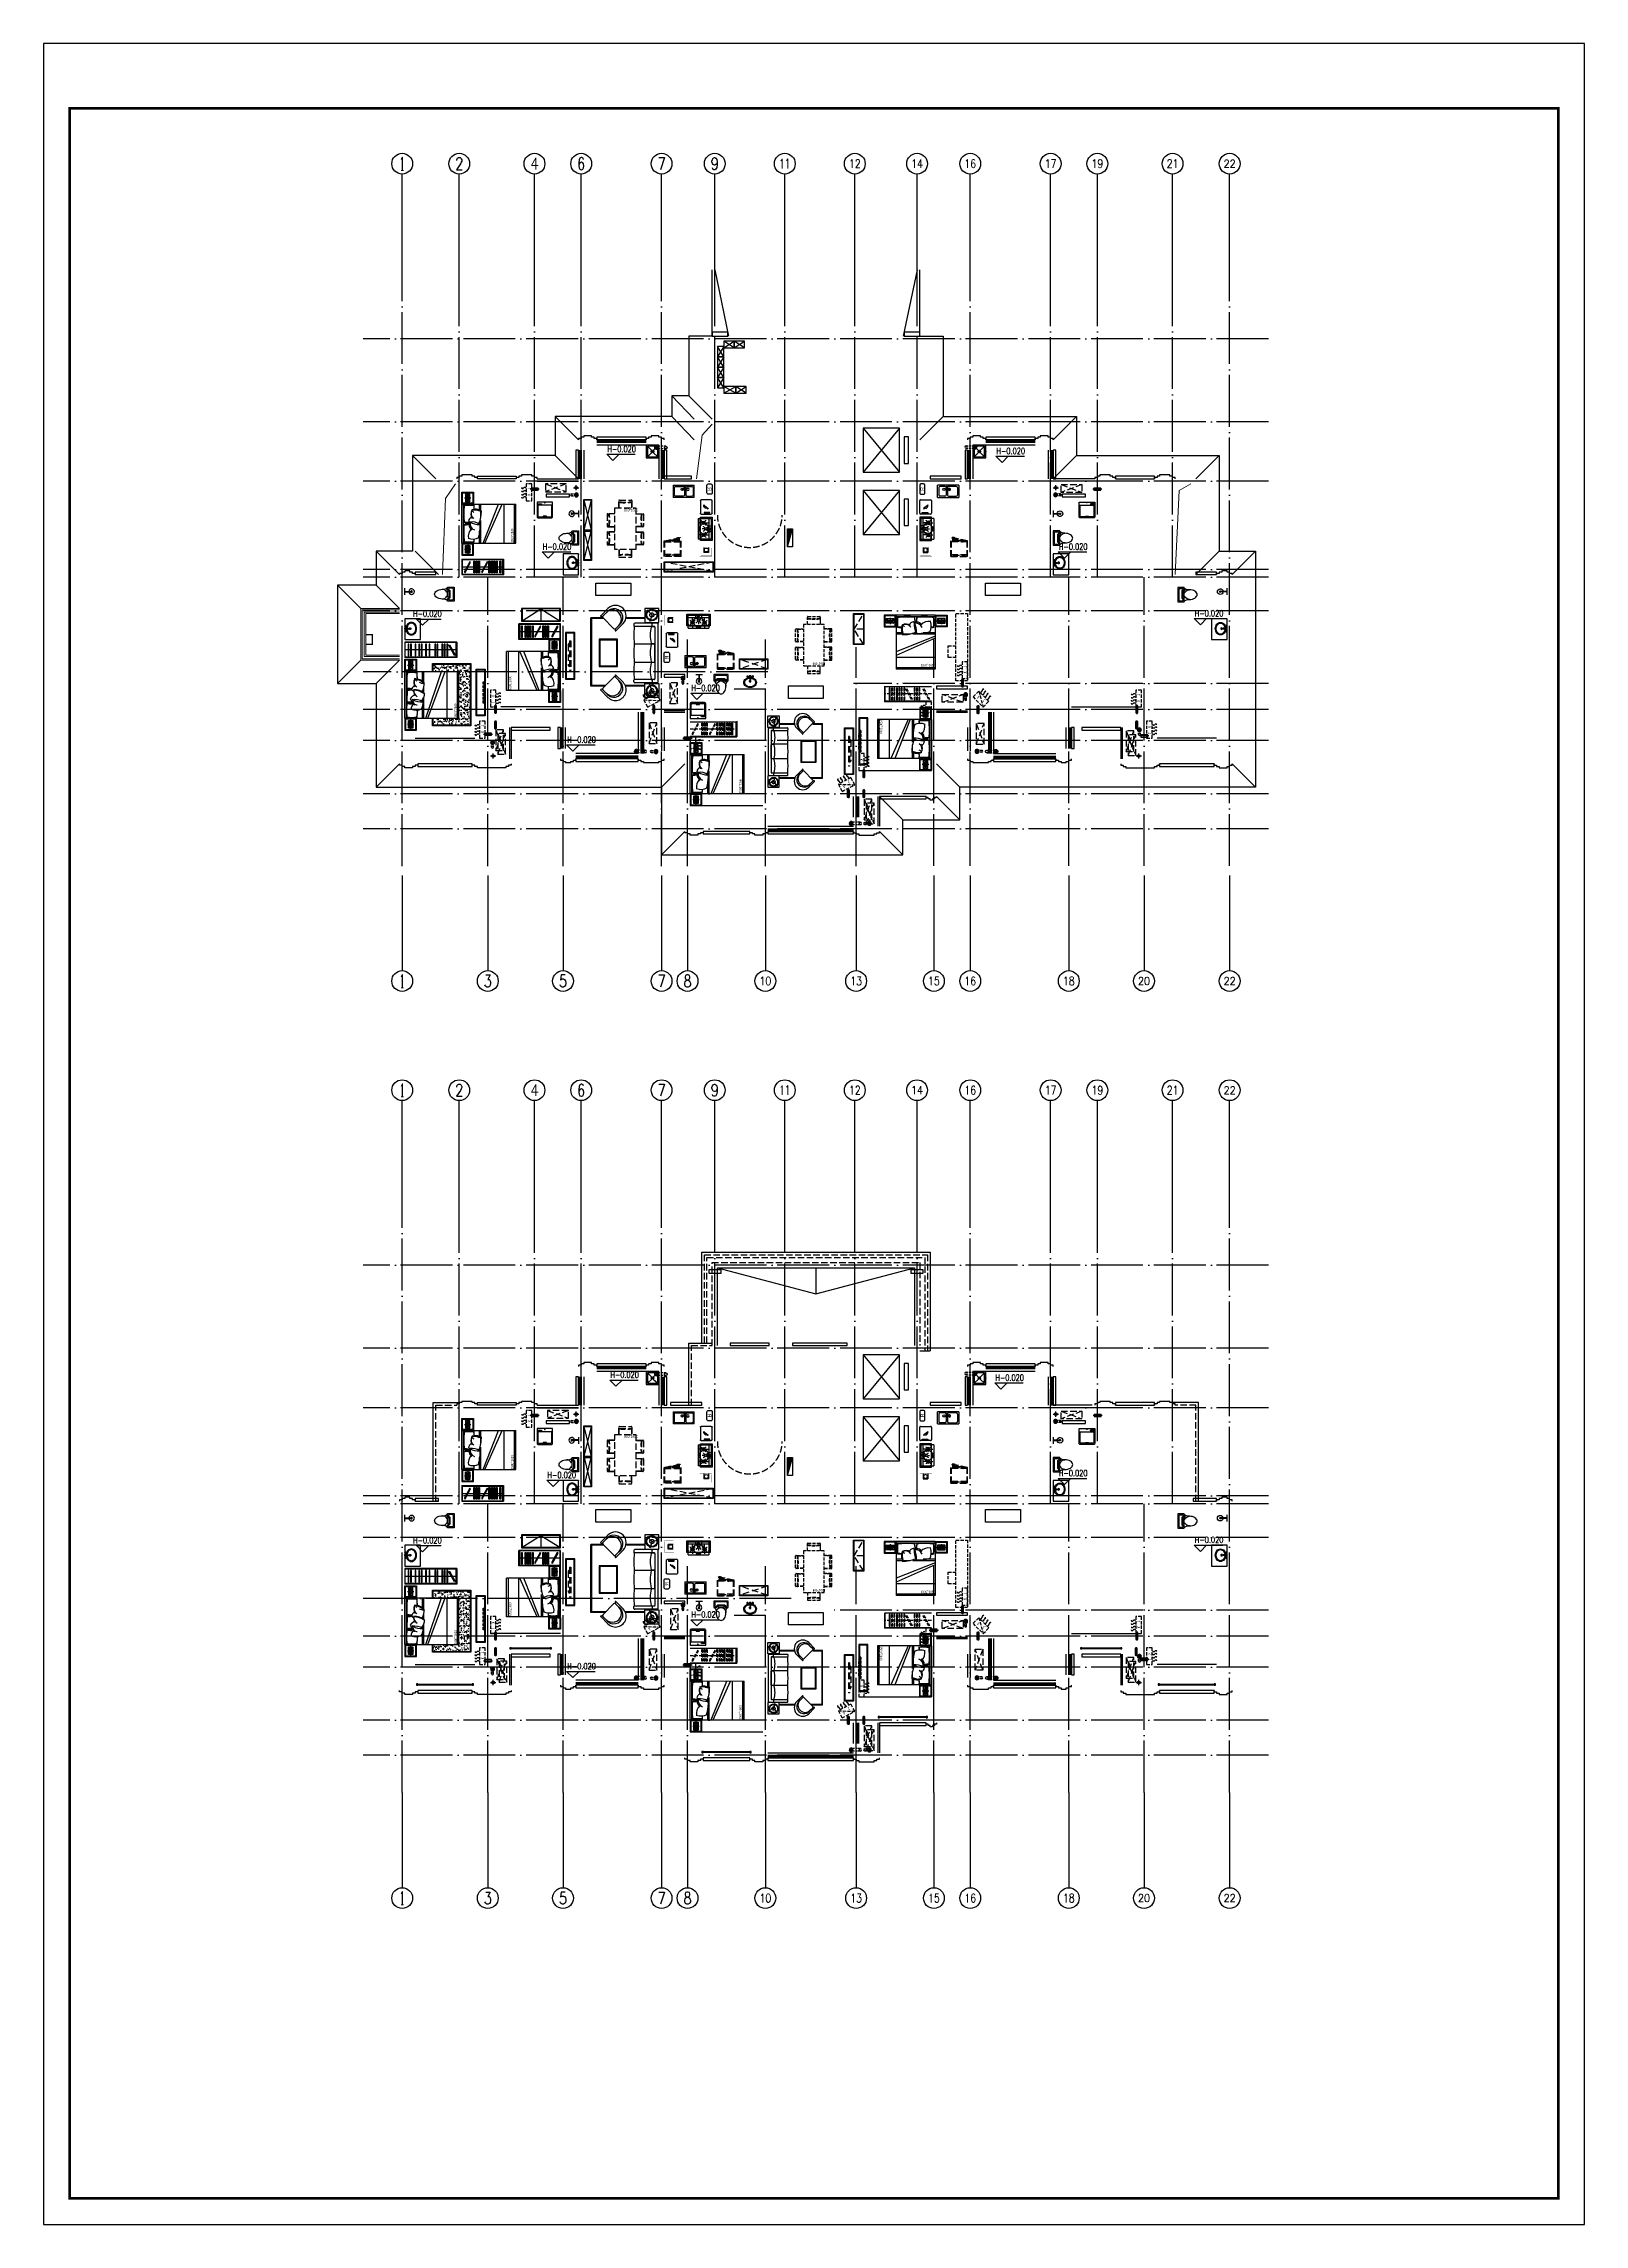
# Model space of a CAD drawing. Extents: x 115549 to 768939, y -502199 to 402497.
# Drawn here: x 181745 to 241145, y 115497 to 199597 of the extents above; entities that cross this region are included whole.
import ezdxf
from ezdxf.enums import TextEntityAlignment as Align

# ---------------------------------------------------------------- set-up
doc = ezdxf.new("R2010")
doc.units = 0
doc.header["$LTSCALE"] = 1000
doc.header["$MEASUREMENT"] = 0
for name, pattern in [('22#-平立剖面图_t3$0$PM$0$9-L-A1+B1$0$XP-201503-LIANMENG(7F)-L(100)$0$图例-5.1_t3$0$XP-201503-GUIYUAN(26F)-L(100)$0$平面图$0$1-4-RI-7F$0$DASH', [0.35, 0.25, -0.1]), ('22#-平立剖面图_t3$0$PM$0$9-L-A1+B1$0$XP-201503-LIANMENG(7F)-L(100)$0$图例-5.1_t3$0$XP-201503-GUIYUAN(26F)-L(100)$0$平面图$0$5、6、7#楼参照$0$DASH', [0.35, 0.25, -0.1]), ('22#-平立剖面图_t3$0$PM$0$A-02-平面图26$0$HIDDEN', [0.375, 0.25, -0.125]), ('22#-平立剖面图_t3$0$PM$0$DASH', [0.35, 0.25, -0.1]), ('__DASH', [0.35, 0.25, -0.1]), ('DASH', [0.35, 0.25, -0.1]), ('DOTE', [2.42, 2, -0.2, 0.02, -0.2]), ('HIDDEN', [0.375, 0.25, -0.125])]:
    doc.linetypes.add(name, pattern=pattern)
for name, color, linetype in [('03-厨卫', 145, 'Continuous'), ('04-家具', 8, 'Continuous'), ('AXIS', 3, 'Continuous'), ('AXIS_TEXT', 7, 'Continuous'), ('DIM_ELEV', 3, 'Continuous'), ('DOTE', 16, 'DOTE'), ('E-TEXT-PLAN', 4, 'Continuous'), ('EQUIP_地漏', 7, 'Continuous'), ('EQUIP_消火栓', 7, 'Continuous'), ('EVTR', 2, 'Continuous'), ('LVTRY', 6, 'Continuous'), ('PUB_TITLE', 4, 'Continuous'), ('PUB_WALL', 9, 'Continuous'), ('roof', 5, 'Continuous'), ('WINDOW', 4, 'Continuous'), ('厨卫', 210, 'Continuous'), ('建筑-厨卫', 6, 'Continuous'), ('建筑-排水', 4, 'Continuous'), ('建筑房间名称', 21, 'Continuous'), ('排水', 4, 'Continuous'), ('栏杆', 11, 'Continuous'), ('热水器', 6, 'Continuous'), ('空调机', 8, 'Continuous'), ('窗口线', 7, 'Continuous'), ('线脚', 163, 'Continuous')]:
    doc.layers.add(name, color=color, linetype=linetype)
doc.layers.add('_0', color=7, linetype='Continuous', lineweight=9)
doc.styles.add('22#-平立剖面图_t3$0$PM$0$9-L-A1+B1$0$XP-201503-LIANMENG(7F)-L(100)$0$图例-5.1_t3$0$XP-201503-GUIYUAN(26F)-L(100)$0$平面图$0$5、6、7#楼参照$0$CTDI-ST', font='', dxfattribs={"width": 0.7})
doc.styles.add('22#-平立剖面图_t3$0$PM$0$AAD-ST', font='', dxfattribs={"width": 0.7})
doc.styles.add('22#-平立剖面图_t3$0$PM$0$STANDARD', font='hnsjy-07.shx', dxfattribs={"width": 0.8, "bigfont": 'hnsjy-hz.shx'})
doc.styles.add('_TCH_AXIS', font='COMPLEX', dxfattribs={"bigfont": 'GBCBIG'})
doc.styles.add('_TCH_DIM', font='SIMPLEX', dxfattribs={"bigfont": 'GBCBIG'})
doc.styles.add('AAD-ST', font='HNSJY-07', dxfattribs={"width": 0.8, "bigfont": 'HNSJY-HZ'})
doc.styles.add('COMPLEX', font='COMPLEX')
doc.styles.add('dim_font', font='hnsjy-07.shx', dxfattribs={"width": 0.66, "bigfont": 'hnsjy-hz.shx'})
doc.styles.add('MJF', font='HNSJY-07', dxfattribs={"width": 0.8, "bigfont": 'HNSJY-HZ'})
doc.styles.get('22#-平立剖面图_t3$0$PM$0$9-L-A1+B1$0$XP-201503-LIANMENG(7F)-L(100)$0$图例-5.1_t3$0$XP-201503-GUIYUAN(26F)-L(100)$0$平面图$0$5、6、7#楼参照$0$CTDI-ST').set_extended_font_data('SimSun')
doc.styles.get('22#-平立剖面图_t3$0$PM$0$AAD-ST').set_extended_font_data('SimSun')

# ---------------------------------------------------------------- blocks, each defined once
blk = doc.blocks.new('22#-平立剖面图_t3$0$PM$0$A-02-平面图26$0$PS$0$TV-LCDWEGA-32')
at = {"linetype": '22#-平立剖面图_t3$0$PM$0$A-02-平面图26$0$HIDDEN', "ltscale": 0.5}
for p, q in [((-526, 97), (526, 97)), ((-526, 67), (526, 67))]:
    blk.add_line(p, q, dxfattribs=at)
for points in [[(526, 97), (-526, 97), (-526, 67), (526, 67)], [(-476, 67), (476, 67), (376, 0), (-376, 0)]]:
    blk.add_lwpolyline(points, close=True, dxfattribs=at)
blk = doc.blocks.new('22#-平立剖面图_t3$0$PM$0$A-02-平面图26$0$gdf')
at = {"linetype": '22#-平立剖面图_t3$0$PM$0$A-02-平面图26$0$HIDDEN'}
for p, q in [((88133, -11203), (88183, -11146)), ((88133, -11203), (88133, -12003)), ((88183, -11053), (88233, -11053)), ((88183, -11053), (88183, -12203)), ((88233, -11053), (88233, -12203)), ((88133, -12003), (88183, -12060)), ((88183, -12203), (88233, -12203))]:
    blk.add_line(p, q, dxfattribs=at)
blk = doc.blocks.new('sertewtewtwert')
at = {"layer": '04-家具', "ltscale": 0.5}
h = blk.add_hatch(dxfattribs=at)
h.set_pattern_fill('AR-SAND', color=256, scale=70, style=0)
h.set_pattern_definition([(37.5, (62102.8, -2440.24), (-5.6, 171.2946), [0, -135.128, 0, -151.13, 0, -144.4625]), (7.5, (62102.8, -2440.24), (157.333, 250.889), [0, -72.898, 0, -121.793, 0, -46.6725]), (327.5, (61993.46, -2440.24), (276.847, 0.503), [0, -44.45, 0, -160.02, 0, -208.915]), (317.5, (61993.46, -2440.24), (267.245, 78.025), [0, -22.225, 0, -104.902, 0, -120.015])])
h.paths.add_polyline_path([(63532, -90), (62103, -90), (62103, -365), (63097, -365), (63097, -2165), (62103, -2165), (62103, -2440), (63532, -2440)])
for p, q in [((63215, 6098), (63215, 6548)), ((63215, 6548), (63665, 6548)), ((63665, 6098), (63215, 6098)), ((63665, 6098), (63215, 6098)), ((63240, 6123), (63240, 6523)), ((63240, 6523), (63640, 6523)), ((63640, 6123), (63240, 6123)), ((63640, 6123), (63240, 6123)), ((63265, 6083), (65297, 6083)), ((63318, 6323), (63562, 6323)), ((63405, 6405), (63352, 6473)), ((63405, 6242), (63352, 6174)), ((63440, 6140), (63440, 6507)), ((63478, 6405), (63528, 6473)), ((63478, 6242), (63528, 6174)), ((63640, 6523), (63640, 6123)), ((63665, 6548), (63665, 6098)), ((63897, 5856), (63897, 6083)), ((63949, 5555), (63949, 6083)), ((64031, 4583), (64628, 6083)), ((64107, 4583), (64774, 6083)), ((64830, 6083), (64830, 4583)), ((65230, 6083), (65230, 4583)), ((65297, 4583), (65297, 6083)), ((67915, 6264), (68215, 6264)), ((67915, 5064), (67915, 6264)), ((67935, 6244), (68195, 6244)), ((67935, 5084), (67935, 6244)), ((67935, 6194), (68195, 5084)), ((67935, 5084), (68195, 6194)), ((68195, 6244), (68195, 5084)), ((68215, 6264), (68215, 5064)), ((63897, 5333), (63897, 5371)), ((63949, 4583), (63949, 5452)), ((63949, 5160), (63949, 5311)), ((67915, 5064), (68215, 5064)), ((67915, 3914), (67915, 5064)), ((68215, 5064), (67915, 5064)), ((68195, 5084), (67935, 5084)), ((68215, 5064), (68215, 3914)), ((63215, 4568), (63215, 4118)), ((63665, 4568), (63215, 4568)), ((63240, 4543), (63240, 4143)), ((63640, 4543), (63240, 4543)), ((63265, 4583), (65297, 4583)), ((63318, 4343), (63562, 4343)), ((63405, 4425), (63352, 4493)), ((63405, 4262), (63352, 4194)), ((63440, 4527), (63440, 4160)), ((63478, 4425), (63528, 4493)), ((63478, 4262), (63528, 4194)), ((63640, 4143), (63640, 4543)), ((63665, 4118), (63665, 4568)), ((63897, 4583), (63897, 5042)), ((67935, 5044), (68195, 5044)), ((67935, 3934), (67935, 5044)), ((67935, 5044), (68195, 3934)), ((67935, 3934), (68195, 5044)), ((68195, 5044), (68195, 3934)), ((63215, 4118), (63665, 4118)), ((63240, 4143), (63640, 4143)), ((68215, 3914), (67915, 3914)), ((68195, 3934), (67935, 3934)), ((68659, 1695), (68186, 1695)), ((68186, -933), (68186, 1695)), ((68569, 1778), (68848, 2057)), ((68778, 1894), (68650, 1766)), ((69067, 1288), (68660, 1695)), ((70267, 1695), (69543, 1695)), ((70267, 2064), (70267, 1516)), ((70815, 2064), (70267, 2064)), ((70815, 1516), (70815, 2064)), ((79949, 1804), (79499, 1804)), ((79499, 1804), (79499, 1354)), ((79924, 1779), (79524, 1779)), ((79524, 1779), (79524, 1379)), ((79724, 1701), (79724, 1456)), ((79924, 1379), (79924, 1779)), ((79924, 1379), (79924, 1779)), ((79949, 1354), (79949, 1804)), ((79949, 1354), (79949, 1804)), ((79964, 1753), (79964, -279)), ((81464, 1754), (81464, -279)), ((81479, 1804), (81929, 1804)), ((81479, 1354), (81479, 1804)), ((81504, 1779), (81904, 1779)), ((81504, 1379), (81504, 1779)), ((81704, 1701), (81704, 1456)), ((81904, 1779), (81904, 1379)), ((81929, 1804), (81929, 1354)), ((67015, 1464), (65415, 1464)), ((65415, 864), (65415, 1464)), ((67015, 864), (65415, 864)), ((65435, 1444), (65435, 884)), ((66995, 1444), (65435, 1444)), ((66995, 1164), (65435, 1164)), ((66995, 884), (65435, 884)), ((67015, 864), (66565, 864)), ((66565, 864), (66565, 414)), ((66995, 1444), (66995, 884)), ((67015, 864), (67015, 1464)), ((67015, 414), (67015, 864)), ((68659, 1668), (68213, 1668)), ((68213, 1668), (68213, -702)), ((68213, 1668), (68213, -702)), ((68213, 1668), (68213, -906)), ((69211, 870), (68510, 870)), ((68510, 870), (68510, -182)), ((69185, 843), (68537, 843)), ((68537, 843), (68537, -155)), ((69266, 1406), (69138, 1279)), ((69429, 1476), (69150, 1197)), ((69185, -155), (69185, 843)), ((69211, -182), (69211, 870)), ((70267, 1668), (69543, 1668)), ((69849, 1463), (69849, 1389)), ((69849, 1463), (69849, 1389)), ((70639, 1369), (69869, 1369)), ((70754, 1494), (69880, 1494)), ((70267, 1516), (70815, 1516)), ((70532, 1369), (70639, 1369)), ((70553, 1389), (70553, 1473)), ((70660, 1348), (70660, -660)), ((70660, 1348), (70660, 719)), ((70786, -775), (70786, 1463)), ((79499, 1354), (79949, 1354)), ((79524, 1379), (79924, 1379)), ((79908, 1578), (79540, 1578)), ((79642, 1614), (79574, 1667)), ((79642, 1541), (79574, 1490)), ((79806, 1614), (79874, 1667)), ((79806, 1541), (79874, 1490)), ((80191, 1122), (79964, 1122)), ((80492, 1069), (79964, 1069)), ((81464, 987), (79964, 391)), ((81464, 912), (79964, 245)), ((81464, 1069), (80595, 1069)), ((80714, 1122), (80676, 1122)), ((80888, 1069), (80736, 1069)), ((81464, 1122), (81005, 1122)), ((81929, 1354), (81479, 1354)), ((81904, 1379), (81504, 1379)), ((81520, 1578), (81888, 1578)), ((81622, 1614), (81554, 1667)), ((81622, 1541), (81554, 1490)), ((81786, 1614), (81854, 1667)), ((81786, 1541), (81854, 1490)), ((63015, 764), (61015, 764)), ((61015, 764), (61015, 164)), ((63015, 164), (61015, 164)), ((61015, -350), (61015, 100)), ((61015, 100), (61465, 100)), ((61035, 184), (61035, 744)), ((62995, 743), (61035, 744)), ((62995, 463), (61035, 464)), ((62995, 184), (61035, 184)), ((61040, -325), (61040, 75)), ((61040, 75), (61440, 75)), ((61205, -44), (61152, 24)), ((61240, -309), (61240, 58)), ((61278, -44), (61328, 24)), ((61440, 75), (61440, -325)), ((61465, 100), (61465, -350)), ((62995, 184), (62995, 744)), ((63015, 764), (63015, 164)), ((66965, 399), (64933, 399)), ((64933, -1101), (64933, 399)), ((65000, 399), (65000, -1101)), ((65400, 399), (65400, -1101)), ((66123, -1101), (65456, 399)), ((66198, -1101), (65602, 399)), ((66281, -129), (66281, 399)), ((66333, 172), (66333, 399)), ((66565, 414), (67015, 414)), ((66565, 414), (67015, 414)), ((66990, 839), (66590, 839)), ((66590, 839), (66590, 439)), ((66590, 439), (66990, 439)), ((66590, 439), (66990, 439)), ((66912, 639), (66667, 639)), ((66752, 721), (66701, 789)), ((66752, 558), (66701, 490)), ((66790, 456), (66790, 823)), ((66825, 721), (66878, 789)), ((66825, 558), (66878, 490)), ((66990, 439), (66990, 839)), ((69881, 698), (70660, 698)), ((70639, 698), (70532, 698)), ((70639, 698), (70532, 698)), ((70660, 11), (70660, 677)), ((79964, 188), (81464, 188)), ((61465, -350), (61015, -350)), ((61465, -350), (61015, -350)), ((61440, -325), (61040, -325)), ((61440, -325), (61040, -325)), ((61065, -365), (63097, -365)), ((61118, -125), (61362, -125)), ((61205, -207), (61152, -275)), ((61278, -207), (61328, -275)), ((61697, -755), (61697, -365)), ((61749, -809), (61749, -365)), ((61831, -2165), (62428, -365)), ((61907, -2165), (62574, -365)), ((62630, -365), (62630, -2165)), ((63030, -365), (63030, -2165)), ((63097, -2165), (63097, -365)), ((66281, -1101), (66281, -232)), ((66281, -524), (66281, -373)), ((66333, -351), (66333, -313)), ((66333, -1101), (66333, -642)), ((68510, -182), (69211, -182)), ((68537, -155), (69185, -155)), ((69067, -600), (68660, -1007)), ((69266, -718), (69138, -590)), ((69429, -788), (69150, -509)), ((69849, -775), (69849, -701)), ((69849, -775), (69849, -701)), ((70639, -680), (69869, -680)), ((70754, -806), (69880, -806)), ((69881, -10), (70660, -10)), ((70267, -1375), (70267, -828)), ((70267, -828), (70815, -828)), ((70532, -10), (70639, -10)), ((70532, -10), (70639, -10)), ((70639, -680), (70532, -680)), ((70553, -701), (70553, -785)), ((70660, -31), (70660, -660)), ((70815, -828), (70815, -1375)), ((79964, -212), (81464, -212)), ((81464, -279), (79964, -279)), ((61697, -1164), (61697, -1120)), ((61697, -1532), (61697, -1457)), ((61697, -1515), (61697, -1477)), ((61749, -1202), (61749, -990)), ((61749, -2165), (61749, -1373)), ((66965, -1101), (64933, -1101)), ((66565, -1566), (66565, -1116)), ((66565, -1116), (67015, -1116)), ((67015, -1566), (66565, -1566)), ((66590, -1541), (66590, -1141)), ((66590, -1141), (66990, -1141)), ((66990, -1541), (66590, -1541)), ((66912, -1341), (66667, -1341)), ((66752, -1259), (66701, -1191)), ((66752, -1422), (66701, -1490)), ((66790, -1157), (66790, -1524)), ((66825, -1259), (66878, -1191)), ((66825, -1422), (66878, -1490)), ((66990, -1141), (66990, -1541)), ((67015, -1116), (67015, -1566)), ((68733, -933), (68186, -933)), ((68761, -906), (68213, -906)), ((68569, -1090), (68848, -1369)), ((68778, -1206), (68650, -1078)), ((70267, -906), (69511, -906)), ((70267, -933), (69522, -933)), ((70815, -1375), (70267, -1375)), ((79515, -936), (79515, -1536)), ((81315, -1536), (79515, -1536)), ((79535, -1516), (79535, -956)), ((81315, -956), (79535, -956)), ((81315, -1516), (79535, -1516)), ((61015, -2180), (61015, -2630)), ((61465, -2180), (61015, -2180)), ((61040, -2205), (61040, -2605)), ((61440, -2205), (61040, -2205)), ((61065, -2165), (63097, -2165)), ((61118, -2405), (61362, -2405)), ((61205, -2324), (61152, -2256)), ((61205, -2487), (61152, -2555)), ((61240, -2222), (61240, -2589)), ((61278, -2324), (61328, -2256)), ((61278, -2487), (61328, -2555)), ((61440, -2605), (61440, -2205)), ((61465, -2630), (61465, -2180)), ((61697, -2165), (61697, -1728)), ((72015, -2306), (73795, -2306)), ((73795, -2866), (73795, -2306)), ((73815, -2286), (73815, -2886)), ((75015, -2525), (75015, -2086)), ((75015, -2086), (75453, -2086)), ((75453, -2086), (75453, -2525)), ((75453, -2381), (76033, -2381)), ((75453, -2403), (76033, -2403)), ((76413, -2707), (76739, -2381)), ((76812, -2315), (76589, -2092)), ((76644, -2222), (76746, -2324)), ((76740, -2381), (77118, -2381)), ((76740, -2403), (77096, -2403)), ((77096, -2403), (77096, -4299)), ((77096, -2403), (77096, -4299)), ((77096, -2403), (77096, -4462)), ((77118, -4484), (77118, -2381)), ((81265, -2221), (79233, -2221)), ((79233, -2221), (79233, -3721)), ((79300, -3721), (79300, -2221)), ((79700, -3721), (79700, -2221)), ((80423, -2221), (79756, -3721)), ((80498, -2221), (79902, -3721)), ((80581, -2221), (80581, -3090)), ((80633, -2221), (80633, -2680)), ((81315, -1756), (80865, -1756)), ((80865, -1756), (80865, -2206)), ((80865, -2206), (81315, -2206)), ((81290, -1781), (80890, -1781)), ((80890, -1781), (80890, -2181)), ((80890, -2181), (81290, -2181)), ((81212, -1981), (80967, -1981)), ((81052, -1900), (81001, -1832)), ((81052, -2063), (81001, -2131)), ((81090, -2165), (81090, -1798)), ((81125, -1900), (81178, -1832)), ((81125, -2063), (81178, -2131)), ((81290, -2181), (81290, -1781)), ((81315, -2206), (81315, -1756)), ((61015, -2630), (61465, -2630)), ((61040, -2605), (61440, -2605)), ((72015, -2866), (73795, -2866)), ((72015, -2886), (73815, -2886)), ((72015, -3556), (72015, -3106)), ((72015, -3106), (72465, -3106)), ((72040, -3531), (72040, -3131)), ((72040, -3131), (72440, -3131)), ((72118, -3331), (72362, -3331)), ((72205, -3250), (72152, -3182)), ((72240, -3515), (72240, -3148)), ((72278, -3250), (72328, -3182)), ((72440, -3131), (72440, -3531)), ((72465, -3106), (72465, -3556)), ((75453, -2525), (75015, -2525)), ((75038, -4357), (75038, -2567)), ((75063, -2542), (75763, -2542)), ((75139, -2659), (75139, -4265)), ((75139, -2659), (75139, -3162)), ((75762, -3179), (75139, -3179)), ((75139, -3728), (75139, -3196)), ((75155, -2642), (75771, -2642)), ((75241, -2642), (75155, -2642)), ((75155, -3179), (75241, -3179)), ((75155, -3179), (75241, -3179)), ((75224, -2626), (75224, -2559)), ((75788, -2567), (75788, -2626)), ((75788, -2567), (75788, -2626)), ((76124, -2556), (76347, -2780)), ((76254, -2612), (76356, -2714)), ((76298, -3883), (76298, -3041)), ((76298, -3041), (76859, -3041)), ((76319, -3862), (76319, -3063)), ((76319, -3063), (76838, -3063)), ((76838, -3063), (76838, -3862)), ((76859, -3041), (76859, -3883)), ((80581, -2798), (80581, -2949)), ((80581, -3193), (80581, -3721)), ((80633, -2971), (80633, -3009)), ((72465, -3556), (72015, -3556)), ((72465, -3556), (72015, -3556)), ((72440, -3531), (72040, -3531)), ((72440, -3531), (72040, -3531)), ((72065, -3571), (74097, -3572)), ((72205, -3413), (72152, -3481)), ((72278, -3413), (72328, -3481)), ((72697, -3798), (72697, -3571)), ((72749, -4100), (72749, -3571)), ((72749, -5071), (72749, -4203)), ((72831, -5071), (73428, -3572)), ((72907, -5071), (73574, -3572)), ((73630, -3572), (73630, -5071)), ((74030, -3572), (74030, -5071)), ((74097, -5071), (74097, -3572)), ((75762, -3745), (75139, -3745)), ((75139, -3762), (75139, -4265)), ((75241, -3745), (75155, -3745)), ((75241, -3745), (75155, -3745)), ((76124, -4368), (76347, -4145)), ((76859, -3883), (76298, -3883)), ((76838, -3862), (76319, -3862)), ((81265, -3721), (79233, -3721)), ((80633, -3494), (80633, -3721)), ((80865, -3736), (81315, -3736)), ((80865, -4186), (80865, -3736)), ((80865, -3736), (81315, -3736)), ((81315, -4186), (80865, -4186)), ((80890, -3761), (81290, -3761)), ((80890, -4161), (80890, -3761)), ((80890, -3761), (81290, -3761)), ((81290, -4161), (80890, -4161)), ((81212, -3961), (80967, -3961)), ((81052, -3880), (81001, -3812)), ((81052, -4043), (81001, -4111)), ((81090, -3778), (81090, -4145)), ((81125, -3880), (81178, -3812)), ((81125, -4043), (81178, -4111)), ((81290, -3761), (81290, -4161)), ((81315, -3736), (81315, -4186)), ((72697, -4322), (72697, -4284)), ((72697, -5071), (72697, -4613)), ((72749, -4495), (72749, -4344)), ((75453, -4400), (75015, -4400)), ((75015, -4400), (75015, -4838)), ((75015, -4838), (75453, -4838)), ((75063, -4382), (75763, -4382)), ((75155, -4282), (75771, -4282)), ((75155, -4282), (75241, -4282)), ((75224, -4298), (75224, -4365)), ((75453, -4838), (75453, -4400)), ((75453, -4462), (76058, -4462)), ((75453, -4484), (76049, -4484)), ((75788, -4357), (75788, -4298)), ((75788, -4357), (75788, -4298)), ((76254, -4312), (76356, -4210)), ((76413, -4217), (76739, -4543)), ((76812, -4609), (76589, -4832)), ((76644, -4702), (76746, -4600)), ((76658, -4462), (77096, -4462)), ((76680, -4484), (77118, -4484)), ((72015, -5086), (72015, -5536)), ((72465, -5086), (72015, -5086)), ((72015, -5536), (72465, -5536)), ((72040, -5111), (72040, -5511)), ((72440, -5111), (72040, -5111)), ((72040, -5511), (72440, -5511)), ((72065, -5071), (74097, -5071)), ((72118, -5311), (72362, -5311)), ((72205, -5230), (72152, -5162)), ((72205, -5393), (72152, -5461)), ((72240, -5128), (72240, -5495)), ((72278, -5230), (72328, -5162)), ((72278, -5393), (72328, -5461)), ((72440, -5511), (72440, -5111)), ((72465, -5536), (72465, -5086))]:
    blk.add_line(p, q, dxfattribs=at)
at = {"layer": '04-家具', "linetype": 'DASH'}
for p, q in [((69117, 5938), (69917, 5938)), ((69117, 4338), (69117, 5938)), ((69267, 5938), (69267, 6218)), ((69277, 5938), (69277, 6160)), ((69287, 6238), (69747, 6238)), ((69757, 6160), (69757, 5938)), ((69767, 6218), (69767, 5938)), ((69917, 5938), (69917, 4338)), ((68817, 5694), (68817, 5234)), ((69117, 5714), (68837, 5714)), ((68837, 5214), (69117, 5214)), ((69117, 5704), (68895, 5704)), ((68895, 5224), (69117, 5224)), ((69917, 5714), (70197, 5714)), ((69917, 5704), (70139, 5704)), ((70139, 5224), (69917, 5224)), ((70197, 5214), (69917, 5214)), ((70217, 5694), (70217, 5234)), ((68817, 4994), (68817, 4534)), ((69117, 5014), (68837, 5014)), ((68837, 4514), (69117, 4514)), ((69117, 5004), (68895, 5004)), ((68895, 4524), (69117, 4524)), ((69917, 4338), (69117, 4338)), ((69267, 4338), (69267, 4058)), ((69277, 4338), (69277, 4117)), ((69757, 4117), (69757, 4338)), ((69767, 4058), (69767, 4338)), ((69917, 5014), (70197, 5014)), ((69917, 5004), (70139, 5004)), ((70139, 4524), (69917, 4524)), ((70197, 4514), (69917, 4514)), ((70217, 4994), (70217, 4534)), ((69287, 4038), (69747, 4038))]:
    blk.add_line(p, q, dxfattribs=at)
at = {"layer": '04-家具'}
for p, q in [((63215, 3964), (64815, 3963)), ((63215, 3964), (63215, 3364)), ((63215, 3963), (63215, 3364)), ((63235, 3384), (63235, 3944)), ((63235, 3943), (64795, 3943)), ((63235, 3663), (64795, 3663)), ((63235, 3384), (64795, 3383)), ((64795, 3383), (64795, 3943)), ((64815, 3963), (64815, 3363)), ((71015, 3464), (71015, 3864)), ((71015, 3864), (72915, 3864)), ((72915, 3464), (71015, 3464)), ((71035, 3484), (71035, 3844)), ((71035, 3844), (72895, 3844)), ((72895, 3484), (71035, 3484)), ((72895, 3844), (72895, 3484)), ((72915, 3864), (72915, 3464)), ((63215, 3364), (64815, 3363)), ((67015, 2064), (65515, 2064)), ((65515, 2064), (65515, 1564)), ((65535, 1584), (66265, 2044)), ((66995, 2044), (65535, 2044)), ((65535, 2044), (65535, 1584)), ((66265, 2044), (66995, 1584)), ((66265, 2044), (66265, 1584)), ((66995, 1584), (66995, 2044)), ((67015, 1564), (67015, 2064)), ((70553, 1799), (70360, 2003)), ((70394, 1967), (70363, 2001)), ((70547, 1824), (70466, 1556)), ((70528, 1807), (70801, 1871)), ((70753, 1860), (70797, 1870)), ((78315, 664), (78315, 1864)), ((78315, 1864), (78715, 1864)), ((78335, 684), (78335, 1844)), ((78335, 1844), (78695, 1844)), ((78695, 1844), (78695, 684)), ((78715, 1864), (78715, 664)), ((65515, 1564), (67015, 1564)), ((65535, 1584), (66995, 1584)), ((70480, 1603), (70467, 1559)), ((73915, 114), (75015, 114)), ((75015, -186), (75015, 114)), ((78715, 664), (78315, 664)), ((78695, 684), (78335, 684)), ((70553, -1111), (70360, -1315)), ((70394, -1279), (70363, -1312)), ((70547, -1136), (70466, -868)), ((70528, -1118), (70801, -1183)), ((75244, -2292), (75026, -2240)), ((75064, -2249), (75029, -2241)), ((75225, -2298), (75379, -2135)), ((75229, -2278), (75294, -2493)), ((75282, -2455), (75293, -2490)), ((75352, -2163), (75377, -2137)), ((75244, -4632), (75026, -4684)), ((75225, -4626), (75379, -4789)), ((75229, -4646), (75294, -4431)), ((75352, -4761), (75377, -4787))]:
    blk.add_line(p, q, dxfattribs=at)
at = {"layer": '04-家具', "linetype": '22#-平立剖面图_t3$0$PM$0$DASH'}
for p, q in [((72895, 3484), (71035, 3844)), ((71035, 3844), (71035, 3844)), ((72895, 3844), (71035, 3484)), ((71035, 3484), (71035, 3484)), ((78335, 1257), (78695, 1844)), ((78695, 1257), (78335, 1257)), ((78695, 684), (78335, 1257))]:
    blk.add_line(p, q, dxfattribs=at)
at = {"layer": '04-家具', "linetype": '22#-平立剖面图_t3$0$PM$0$DASH', "ltscale": 0.5}
for p, q in [((82265, 1864), (82715, 1864)), ((82265, -736), (82265, 1864)), ((82715, 1864), (82715, -736)), ((77184, 1446), (76384, 1446)), ((76384, 1446), (76384, -154)), ((77184, -154), (77184, 1446)), ((81965, 175), (81965, 625)), ((81965, 625), (82265, 625)), ((82265, 175), (81965, 175)), ((76384, -154), (77184, -154)), ((82715, -736), (82265, -736)), ((81315, -1236), (79535, -1236)), ((72015, -2586), (73795, -2586))]:
    blk.add_line(p, q, dxfattribs=at)
at = {"layer": '04-家具', "ltscale": 0.5}
for points in [[(63265, 6083), (63265, 4583), (63215, 4583), (63215, 6083), (63265, 6083)], [(79964, 1753), (81464, 1754), (81464, 1804), (79964, 1803), (79964, 1753)], [(66965, 399), (66965, -1101), (67015, -1101), (67015, 399), (66965, 399)], [(61065, -365), (61065, -2165), (61015, -2165), (61015, -365), (61065, -365)], [(62078, -365), (62078, -65), (63557, -65), (63557, -2465), (62078, -2465), (62078, -2165)], [(62103, -365), (62103, -90), (63532, -90), (63532, -2440), (62103, -2440), (62103, -2165)], [(81265, -3721), (81265, -2221), (81315, -2221), (81315, -3721), (81265, -3721)], [(72065, -3571), (72065, -5071), (72015, -5071), (72015, -3571), (72065, -3571)]]:
    blk.add_lwpolyline(points, dxfattribs=at)
for points in [[(63528, 6174), (63528, 6473), (63352, 6473), (63352, 6174)], [(63478, 6242), (63478, 6405), (63405, 6405), (63405, 6242)], [(63528, 4493), (63528, 4194), (63352, 4194), (63352, 4493)], [(63478, 4425), (63478, 4262), (63405, 4262), (63405, 4425)], [(65546, 939), (65511, 939), (65511, 1389), (65546, 1389)], [(65686, 939), (65651, 939), (65651, 1389), (65686, 1389)], [(65781, 939), (65746, 939), (65746, 1389), (65781, 1389)], [(65866, 939), (65831, 939), (65831, 1389), (65866, 1389)], [(65970, 939), (65935, 939), (65935, 1389), (65970, 1389)], [(66012, 984), (66043, 967), (66259, 1361), (66228, 1378)], [(66372, 939), (66337, 939), (66337, 1389), (66372, 1389)], [(66458, 939), (66423, 939), (66423, 1389), (66458, 1389)], [(66549, 939), (66514, 939), (66514, 1389), (66549, 1389)], [(66676, 983), (66707, 967), (66923, 1361), (66892, 1378)], [(79874, 1490), (79574, 1490), (79574, 1667), (79874, 1667)], [(79806, 1541), (79642, 1541), (79642, 1614), (79806, 1614)], [(81554, 1490), (81854, 1490), (81854, 1667), (81554, 1667)], [(81622, 1541), (81786, 1541), (81786, 1614), (81622, 1614)], [(61174, 688), (61139, 688), (61139, 238), (61174, 238)], [(61328, -275), (61328, 24), (61152, 24), (61152, -275)], [(61269, 688), (61234, 688), (61234, 238), (61269, 238)], [(61446, 688), (61411, 688), (61411, 238), (61446, 238)], [(61586, 688), (61551, 688), (61551, 238), (61586, 238)], [(61681, 688), (61646, 688), (61646, 238), (61681, 238)], [(61846, 688), (61811, 688), (61811, 238), (61846, 238)], [(61986, 688), (61951, 688), (61951, 238), (61986, 238)], [(62208, 688), (62173, 688), (62173, 238), (62208, 238)], [(62293, 688), (62258, 688), (62258, 238), (62293, 238)], [(62479, 688), (62444, 688), (62444, 238), (62479, 238)], [(62565, 688), (62530, 688), (62530, 238), (62565, 238)], [(62668, 688), (62633, 688), (62633, 238), (62668, 238)], [(62710, 644), (62741, 660), (62957, 266), (62926, 249)], [(66701, 490), (66701, 789), (66878, 789), (66878, 490)], [(66752, 558), (66752, 721), (66825, 721), (66825, 558)], [(61278, -207), (61278, -44), (61205, -44), (61205, -207)], [(66701, -1191), (66701, -1490), (66878, -1490), (66878, -1191)], [(66752, -1259), (66752, -1422), (66825, -1422), (66825, -1259)], [(79721, -1011), (79686, -1011), (79686, -1461), (79721, -1461)], [(80006, -1011), (79971, -1011), (79971, -1461), (80006, -1461)], [(61328, -2256), (61328, -2555), (61152, -2555), (61152, -2256)], [(61278, -2324), (61278, -2487), (61205, -2487), (61205, -2324)], [(73324, -2361), (73359, -2361), (73359, -2811), (73324, -2811)], [(73609, -2361), (73644, -2361), (73643, -2811), (73608, -2811)], [(81001, -2131), (81001, -1832), (81178, -1832), (81178, -2131)], [(81052, -2063), (81052, -1900), (81125, -1900), (81125, -2063)], [(72328, -3481), (72328, -3182), (72152, -3182), (72152, -3481)], [(72278, -3413), (72278, -3250), (72205, -3250), (72205, -3413)], [(81001, -3812), (81001, -4111), (81178, -4111), (81178, -3812)], [(81052, -3880), (81052, -4043), (81125, -4043), (81125, -3880)], [(72328, -5162), (72328, -5461), (72152, -5461), (72152, -5162)], [(72278, -5230), (72278, -5393), (72205, -5393), (72205, -5230)]]:
    blk.add_lwpolyline(points, close=True, dxfattribs=at)
at = {"layer": '04-家具'}
for points in [[(63553, 3844), (63523, 3861), (63307, 3466), (63337, 3449)], [(63681, 3888), (63716, 3888), (63716, 3438), (63681, 3438)], [(63772, 3888), (63807, 3888), (63807, 3438), (63772, 3438)], [(63858, 3888), (63893, 3888), (63892, 3438), (63857, 3438)], [(64218, 3844), (64187, 3860), (63971, 3466), (64002, 3449)], [(64260, 3888), (64295, 3888), (64295, 3438), (64260, 3438)], [(64363, 3888), (64398, 3888), (64398, 3438), (64363, 3438)], [(64449, 3888), (64484, 3888), (64484, 3438), (64449, 3438)], [(64544, 3888), (64579, 3888), (64579, 3438), (64544, 3438)], [(64684, 3888), (64719, 3888), (64719, 3438), (64684, 3438)], [(67215, 1138), (67215, -662), (67565, -662), (67565, 1138)], [(67240, 1113), (67240, -637), (67540, -637), (67540, 1113)], [(75015, -286), (73915, -286), (73915, 114), (75015, 114)], [(74995, -266), (73935, -266), (73935, 94), (74995, 94)], [(64115, -280), (64115, -2080), (63765, -2080), (63765, -280)], [(64090, -305), (64090, -2055), (63790, -2055), (63790, -305)], [(78515, -2160), (78515, -3960), (78865, -3960), (78865, -2160)], [(78540, -2185), (78540, -3935), (78840, -3935), (78840, -2185)], [(78290, -2574), (78290, -4324), (77990, -4324), (77990, -2574)]]:
    blk.add_lwpolyline(points, close=True, dxfattribs=at)
at = {"layer": '04-家具', "linetype": '22#-平立剖面图_t3$0$PM$0$DASH', "ltscale": 0.5}
for points in [[(76534, 1446), (76534, 1726, -0.414214), (76554, 1746), (77014, 1746, -0.414214), (77034, 1726), (77034, 1446)], [(76384, 771), (76104, 771, -0.414214), (76084, 791), (76084, 1251, -0.414214), (76104, 1271), (76384, 1271)], [(77184, 771), (77464, 771, 0.414214), (77484, 791), (77484, 1251, 0.414214), (77464, 1271), (77184, 1271)], [(76384, 70), (76104, 70, -0.414214), (76084, 90), (76084, 550, -0.414214), (76104, 570), (76384, 570)], [(77184, 70), (77464, 70, 0.414214), (77484, 90), (77484, 550, 0.414214), (77464, 570), (77184, 570)], [(76534, -154), (76534, -434, 0.414214), (76554, -454), (77014, -454, 0.414214), (77034, -434), (77034, -154)]]:
    blk.add_lwpolyline(points, format="xyb", dxfattribs=at)
for points in [[(76163, 1261), (76384, 1261)], [(76544, 1446), (76544, 1667)], [(77024, 1667), (77024, 1446)], [(77406, 1261), (77184, 1261)], [(76384, 781), (76163, 781)], [(76163, 560), (76384, 560)], [(76384, 80), (76163, 80)], [(77184, 781), (77406, 781)], [(77406, 560), (77184, 560)], [(77184, 80), (77406, 80)], [(76544, -154), (76544, -376)], [(77024, -376), (77024, -154)]]:
    blk.add_lwpolyline(points, dxfattribs=at)
at = {"layer": '04-家具', "linetype": '22#-平立剖面图_t3$0$PM$0$A-02-平面图26$0$HIDDEN'}
for points in [[(74995, 94), (73935, -266), (73935, -266)], [(74995, -266), (73935, 94), (73935, 94)]]:
    blk.add_lwpolyline(points, dxfattribs=at)
at = {"layer": '04-家具', "linetype": '22#-平立剖面图_t3$0$PM$0$DASH', "ltscale": 0.5}
for points in [[(79816, -1011), (79781, -1011), (79781, -1461), (79816, -1461)], [(79901, -1011), (79866, -1011), (79867, -1461), (79902, -1461)], [(80101, -1011), (80066, -1011), (80066, -1461), (80101, -1461)], [(80186, -1011), (80151, -1011), (80151, -1461), (80186, -1461)], [(80290, -1011), (80255, -1011), (80255, -1461), (80290, -1461)], [(80332, -1056), (80363, -1039), (80579, -1434), (80548, -1450)], [(80692, -1011), (80657, -1011), (80657, -1461), (80692, -1461)], [(80778, -1011), (80743, -1011), (80743, -1461), (80778, -1461)], [(80869, -1011), (80834, -1011), (80834, -1461), (80869, -1461)], [(80996, -1056), (81027, -1039), (81243, -1434), (81212, -1450)], [(72333, -2406), (72302, -2389), (72086, -2784), (72117, -2800)], [(72461, -2361), (72496, -2361), (72496, -2811), (72461, -2811)], [(72552, -2361), (72587, -2361), (72586, -2811), (72551, -2811)], [(72637, -2361), (72672, -2361), (72672, -2811), (72637, -2811)], [(72998, -2406), (72967, -2389), (72751, -2784), (72782, -2800)], [(73040, -2361), (73075, -2361), (73075, -2811), (73040, -2811)], [(73143, -2361), (73178, -2361), (73178, -2811), (73143, -2811)], [(73229, -2361), (73264, -2361), (73264, -2811), (73229, -2811)], [(73428, -2361), (73463, -2361), (73463, -2811), (73428, -2811)], [(73514, -2361), (73549, -2361), (73549, -2811), (73514, -2811)]]:
    blk.add_lwpolyline(points, close=True, dxfattribs=at)
at = {"layer": '04-家具', "ltscale": 0.5}
for centre, radius, start, end in [((64901, 5691), 1635, 167.883, 191.11124), ((63503, 4071), 1964, 84.09247, 96.4697), ((66395, 5665), 3105, 172.96355, 185.63905), ((63485, 5157), 896, 77.31647, 101.74241), ((63753, 5547), 341, 49.26601, 120.12319), ((69333, 6066), 5657, 180.22805, 182.27089), ((59126, 5544), 4582, 3.69162, 6.09906), ((64901, 4976), 1635, 168.88638, 192.11426), ((63327, 4616), 766, 76.9841, 93.12193), ((63327, 6051), 766, 266.87599, 283.01382), ((66395, 5001), 3106, 174.35849, 187.03381), ((63488, 6107), 756, 255.34236, 270.61328), ((63488, 4560), 756, 89.38464, 104.65556), ((63889, 4835), 430, 134.98895, 190.44759), ((63666, 5402), 192, 109.13243, 175.09224), ((63561, 5474), 92.3, 204.82659, 239.84115), ((63700, 5289), 214, 144.16602, 243.84109), ((63584, 4756), 642, 58.65315, 96.18713), ((63851, 5979), 677, 241.04451, 274.14865), ((63782, 5328), 255, 168.04022, 250.83319), ((63849, 5700), 291, 148.65366, 214.64946), ((63812, 5726), 241, 149.36761, 236.89323), ((63750, 5298), 560, 67.45666, 105.178), ((64015, 6277), 610, 229.94979, 236.94998), ((64015, 6427), 610, 246.29714, 263.85282), ((62667, 5182), 1251, 341.39092, 7.13388), ((62943, 5776), 1023, 334.34024, 4.44508), ((63503, 6596), 1964, 263.52822, 275.90545), ((63485, 5509), 896, 258.25551, 282.68145), ((63640, 5265), 527, 249.30153, 296.50159), ((64765, 4613), 1089, 173.309, 179.47282), ((62895, 4840), 813, 345.45665, 353.09443), ((68581, 1766), 16.4, 135, 234.62043), ((68601, 1815), 69.3, 244.19576, 315), ((68700, 1737), 57.6, 148.84993, 226.16955), ((69072, 1701), 352, 303.33826, 146.66174), ((69022, 1650), 345, 315, 135), ((69138, 1766), 411, 315, 135), ((80890, 1533), 896, 168.25759, 192.68353), ((80382, -1376), 3105, 84.36095, 97.03645), ((81977, 1516), 1964, 173.5303, 185.90753), ((80356, 117), 1635, 78.88876, 102.117), ((81431, 1691), 766, 176.87807, 193.0159), ((79940, 1530), 756, 359.38672, 14.65764), ((81488, 1530), 756, 165.34444, 180.61536), ((81046, -1377), 3106, 82.96619, 95.64151), ((79997, 1691), 766, 346.98618, 3.12401), ((81072, 117), 1635, 77.88574, 101.11362), ((79452, 1515), 1964, 354.09455, 6.47178), ((80538, 1533), 896, 347.31855, 11.74449), ((69108, 1328), 57.6, 223.83045, 301.15007), ((69187, 1230), 69.3, 135, 199.91626), ((69138, 1209), 16.4, 190.34093, 315), ((72934, 1028), 3089, 174.25666, 185.74334), ((69880, 1463), 31.2, 90, 180), ((69880, 1463), 31.2, 90, 180), ((69869, 1389), 20.9, 180, 270), ((69869, 1389), 20.9, 180, 270), ((69917, 1322), 58.6, 127.65448, 165.34239), ((71826, 1033), 1352, 166.54995, 193.45005), ((70532, 1348), 20.9, 90, 180), ((70574, 1473), 20.9, 90, 180), ((70574, 1389), 20.9, 180, 270), ((70639, 1348), 20.9, 0, 90), ((70639, 1348), 20.9, 0, 90), ((70754, 1463), 31.2, 0, 90), ((79981, -4315), 5657, 87.72911, 89.77195), ((80503, 5893), 4582, 263.90094, 266.30838), ((80501, 1265), 341, 149.87681, 220.73399), ((79621, 1003), 610, 6.14718, 23.70286), ((80749, 1269), 560, 164.822, 202.54334), ((80272, 2075), 1023, 265.55492, 295.65976), ((80347, 1169), 291, 55.35054, 121.34634), ((80322, 1207), 241, 33.10677, 120.63239), ((79771, 1003), 610, 33.05002, 40.05021), ((80645, 1352), 192, 94.90776, 160.86757), ((80574, 1457), 92.3, 30.15885, 65.17341), ((80759, 1318), 214, 26.15891, 125.83398), ((81291, 1435), 642, 173.81287, 211.34685), ((80068, 1168), 677, 355.85135, 28.95549), ((80719, 1236), 255, 19.16681, 101.95978), ((80865, 2351), 1251, 262.86612, 288.60908), ((81212, 1129), 430, 79.55241, 135.01105), ((80783, 1379), 527, 333.49841, 20.69847), ((81208, 2124), 813, 276.90557, 284.54335), ((81434, 254), 1089, 90.52718, 96.691), ((66476, -138), 341, 59.87681, 130.73399), ((67287, 92), 1023, 175.55492, 205.65976), ((66480, -386), 560, 74.822, 112.54334), ((66215, 742), 610, 276.14718, 293.70286), ((66727, -1613), 1964, 83.5303, 95.90753), ((71104, -140), 4582, 173.90094, 176.30838), ((66215, 592), 610, 303.05002, 310.05021), ((66745, -527), 896, 78.25759, 102.68353), ((66418, 42), 241, 303.10677, 30.63239), ((60897, 382), 5657, 357.72911, 359.77195), ((66380, 16), 291, 325.35054, 31.34634), ((63835, -19), 3105, 354.36095, 7.03645), ((65328, 7), 1635, 348.88876, 12.117), ((73423, 344), 3579, 174.66397, 185.33603), ((69881, 719), 20.9, 180, 270), ((69881, 677), 20.9, 90, 180), ((69881, 11), 20.9, 180, 270), ((71986, 344), 1512, 167.2832, 192.7168), ((70532, 719), 20.9, 180, 270), ((70532, 677), 20.9, 90, 180), ((70532, 11), 20.9, 180, 270), ((70639, 719), 20.9, 270, 0), ((70639, 677), 20.9, 0, 90), ((70639, 11), 20.9, 270, 0), ((62500, -735), 1434, 167.05793, 191.86994), ((61303, -2378), 1964, 84.09351, 96.47074), ((63824, -760), 2735, 172.50292, 186.01045), ((61285, -1291), 896, 77.31751, 101.74345), ((61649, -802), 291, 148.65688, 214.64912), ((61612, -777), 241, 149.37057, 236.89186), ((61432, -1065), 408, 32.32623, 97.00001), ((61302, -1339), 683, 47.32013, 81.4624), ((61815, -226), 610, 229.95083, 236.95102), ((64324, -389), 2848, 180.32365, 185.23292), ((59236, -760), 2272, 2.68851, 8.6693), ((61815, -226), 610, 246.29818, 263.85386), ((61221, -854), 545, 328.12209, 5.95224), ((66646, -928), 642, 83.81287, 121.34685), ((67563, -502), 1251, 172.86612, 198.60908), ((66379, 295), 677, 265.85135, 298.95549), ((66448, -356), 255, 289.16681, 11.95978), ((66529, -395), 214, 296.15891, 35.83398), ((66564, -282), 192, 4.90776, 70.86757), ((66341, -849), 430, 349.55241, 45.01105), ((66669, -210), 92.3, 300.15885, 335.17341), ((66902, -1068), 766, 86.87807, 103.0159), ((66902, 367), 766, 256.98618, 273.12401), ((66742, 423), 756, 269.38672, 284.65764), ((66742, -1124), 756, 75.34444, 90.61536), ((63835, -683), 3106, 352.96619, 5.64151), ((65328, -708), 1635, 347.88574, 11.11362), ((69022, -962), 345, 225, 45), ((69072, -1013), 352, 213.33826, 56.66174), ((69138, -1078), 411, 225, 45), ((69108, -640), 57.6, 58.84993, 136.16955), ((69187, -541), 69.3, 160.08374, 225), ((69138, -521), 16.4, 45, 169.65907), ((72934, -340), 3089, 174.25666, 185.74334), ((69869, -701), 20.9, 90, 180), ((69869, -701), 20.9, 90, 180), ((69880, -775), 31.2, 180, 270), ((69880, -775), 31.2, 180, 270), ((69881, -31), 20.9, 90, 180), ((69917, -634), 58.6, 194.65761, 232.34552), ((71826, -345), 1352, 166.54995, 193.45005), ((70532, -31), 20.9, 90, 180), ((70532, -660), 20.9, 180, 270), ((70574, -701), 20.9, 90, 180), ((70639, -31), 20.9, 0, 90), ((70639, -660), 20.9, 270, 0), ((70639, -660), 20.9, 270, 0), ((70754, -775), 31.2, 270, 0), ((62616, -1856), 1545, 168.91667, 189.72156), ((61110, -2566), 971, 79.58899, 92.04467), ((62589, -1371), 1511, 169.17173, 188.86881), ((62967, -1883), 1885, 169.34897, 187.72343), ((61127, -1790), 766, 79.16666, 93.12297), ((61080, 1428), 2991, 270.10628, 274.33117), ((61121, -333), 757, 267.82608, 281.47674), ((61288, -558), 1063, 259.53013, 269.93405), ((61288, -299), 756, 255.3434, 268.38757), ((63990, -1406), 2893, 173.31461, 184.03012), ((61303, -3091), 1546, 89.15358, 97.55329), ((61294, -2093), 1024, 91.8337, 100.6945), ((61509, -1590), 332, 105.40176, 149.7122), ((61331, -1399), 110, 192.1757, 248.32069), ((61457, -1793), 197, 111.42947, 194.36519), ((61466, -1100), 192, 109.13347, 175.09328), ((61361, -1029), 92.3, 210.11341, 265.89742), ((61384, -2093), 642, 58.65419, 99.19769), ((61414, -1526), 126, 133.39344, 266.64455), ((61651, -869), 677, 241.04555, 274.14969), ((61488, -1502), 159, 167.43929, 273.65526), ((61402, -1632), 553, 45.52687, 95.81296), ((61617, -1137), 265, 166.32965, 218.08121), ((61618, -1117), 256, 173.15408, 242.00006), ((61253, -2039), 959, 57.38037, 83.30341), ((61309, -1599), 408, 325.0665, 12.39831), ((61435, -1236), 343, 308.72781, 5.68132), ((66590, -419), 527, 243.49841, 290.69847), ((66727, 912), 1964, 264.09455, 276.47178), ((67335, -844), 813, 186.90557, 194.54335), ((65465, -1071), 1089, 0.52718, 6.691), ((66745, -175), 896, 257.31855, 281.74449), ((68581, -1078), 16.4, 125.37957, 225), ((68601, -1127), 69.3, 45, 115.80424), ((68700, -1049), 57.6, 133.83045, 211.15007), ((61281, -1464), 680, 253.92635, 287.14087), ((61440, -1334), 527, 249.30257, 296.50263), ((74632, -3249), 13204, 174.00321, 175.18273), ((59828, -1810), 1681, 349.61524, 358.1553), ((76356, -2324), 329, 45, 225), ((76409, -2377), 282, 33.33826, 236.66174), ((76449, -2417), 276, 45, 225), ((76707, -2348), 46.1, 313.83045, 31.15007), ((76786, -2285), 55.5, 225, 295.80424), ((76802, -2324), 13.1, 305.37957, 45), ((81863, -2820), 1251, 161.39092, 187.13388), ((80890, -2903), 527, 69.30153, 116.50159), ((81027, -4234), 1964, 83.52822, 95.90545), ((81635, -2478), 813, 165.45665, 173.09443), ((79765, -2251), 1089, 353.309, 359.47282), ((81045, -3147), 896, 78.25551, 102.68145), ((80640, -2473), 430, 314.98895, 10.44759), ((78135, -2639), 3106, 354.35849, 7.03381), ((79628, -2614), 1635, 348.88638, 12.11426), ((75063, -2567), 24.9, 90, 180), ((75155, -2659), 16.7, 90, 180), ((75155, -2659), 16.7, 90, 180), ((75155, -3162), 16.7, 180, 270), ((75155, -3196), 16.7, 90, 180), ((75207, -2559), 16.7, 0, 90), ((75207, -2626), 16.7, 270, 0), ((75241, -2659), 16.7, 0, 90), ((75241, -3162), 16.7, 270, 0), ((75241, -3196), 16.7, 0, 90), ((74206, -2911), 1082, 346.54995, 13.45005), ((74078, -3462), 1209, 347.2832, 12.7168), ((75733, -2680), 46.9, 14.65761, 52.34552), ((75762, -3162), 16.7, 270, 0), ((75762, -3196), 16.7, 0, 90), ((75763, -2567), 24.9, 0, 90), ((75763, -2567), 24.9, 0, 90), ((75771, -2626), 16.7, 270, 0), ((75771, -2626), 16.7, 270, 0), ((73320, -2915), 2471, 354.25666, 5.74334), ((72928, -3462), 2863, 354.66397, 5.33603), ((76356, -2770), 13.1, 225, 349.65907), ((76380, -2675), 46.1, 238.84993, 316.16955), ((76317, -2754), 55.5, 340.08374, 45), ((81587, -3414), 1023, 154.34024, 184.44508), ((80946, -2394), 642, 238.65315, 276.18713), ((80679, -3617), 677, 61.04451, 94.14865), ((80748, -2966), 255, 348.04022, 70.83319), ((80718, -3364), 241, 329.36761, 56.89323), ((80680, -3338), 291, 328.65366, 34.64946), ((80829, -2927), 214, 324.16602, 63.84109), ((80864, -3040), 192, 289.13243, 355.09224), ((80969, -3112), 92.3, 24.82659, 59.84115), ((81202, -3689), 766, 86.87599, 103.01382), ((81202, -2254), 766, 256.9841, 273.12193), ((81042, -2198), 756, 269.38464, 284.65556), ((81042, -3745), 756, 75.34236, 90.61328), ((78135, -3303), 3105, 352.96355, 5.63905), ((79628, -3329), 1635, 347.883, 11.11124), ((73701, -3964), 1635, 167.883, 191.11124), ((72303, -5584), 1964, 84.09247, 96.4697), ((75195, -3990), 3105, 172.96355, 185.63905), ((72285, -4497), 896, 77.31647, 101.74241), ((72466, -4253), 192, 109.13243, 175.09224), ((72649, -3955), 291, 148.65366, 214.64946), ((72612, -3929), 241, 149.36761, 236.89323), ((72554, -4108), 341, 49.26601, 120.12319), ((72550, -4357), 560, 67.45666, 105.178), ((72815, -3378), 610, 229.94979, 236.94998), ((78133, -3589), 5657, 180.22805, 182.27089), ((67926, -4110), 4582, 3.69162, 6.09906), ((72815, -3228), 610, 246.29714, 263.85282), ((71743, -3879), 1023, 334.34024, 4.44508), ((75155, -3728), 16.7, 180, 270), ((75155, -3762), 16.7, 90, 180), ((75241, -3728), 16.7, 270, 0), ((75241, -3762), 16.7, 0, 90), ((74206, -4013), 1082, 346.54995, 13.45005), ((75762, -3728), 16.7, 270, 0), ((75762, -3762), 16.7, 0, 90), ((73320, -4009), 2471, 354.25666, 5.74334), ((76356, -4154), 13.1, 10.34093, 135), ((76317, -4170), 55.5, 315, 19.91626), ((76380, -4249), 46.1, 43.83045, 121.15007), ((80776, -3185), 341, 229.26601, 300.12319), ((80780, -2936), 560, 247.45666, 285.178), ((80515, -4065), 610, 66.29714, 83.85282), ((81027, -1709), 1964, 264.09247, 276.4697), ((85404, -3182), 4582, 183.69162, 186.09906), ((80515, -3914), 610, 49.94979, 56.94998), ((81045, -2795), 896, 257.31647, 281.74241), ((75197, -3704), 5657, 0.22805, 2.27089), ((73701, -4679), 1635, 168.88638, 192.11426), ((72303, -3059), 1964, 263.52822, 275.90545), ((72127, -5039), 766, 76.9841, 93.12193), ((72127, -3604), 766, 266.87599, 283.01382), ((75195, -4654), 3106, 174.35849, 187.03381), ((72288, -3548), 756, 255.34236, 270.61328), ((72288, -5095), 756, 89.38464, 104.65556), ((72285, -4146), 896, 258.25551, 282.68145), ((72440, -4390), 527, 249.30153, 296.50159), ((72689, -4820), 430, 134.98895, 190.44759), ((72361, -4181), 92.3, 204.82659, 239.84115), ((72500, -4366), 214, 144.16602, 243.84109), ((72384, -4899), 642, 58.65315, 96.18713), ((72651, -3675), 677, 241.04451, 274.14865), ((72582, -4327), 255, 168.04022, 250.83319), ((73565, -5042), 1089, 173.309, 179.47282), ((71695, -4815), 813, 345.45665, 353.09443), ((71467, -4473), 1251, 341.39092, 7.13388), ((75063, -4357), 24.9, 180, 270), ((75155, -4265), 16.7, 180, 270), ((75155, -4265), 16.7, 180, 270), ((75207, -4298), 16.7, 0, 90), ((75241, -4265), 16.7, 270, 0), ((75733, -4245), 46.9, 307.65448, 345.34239), ((75763, -4357), 24.9, 270, 0), ((75763, -4357), 24.9, 270, 0), ((75771, -4298), 16.7, 0, 90), ((75771, -4298), 16.7, 0, 90), ((76356, -4600), 329, 135, 315), ((76409, -4547), 282, 123.33826, 326.66174), ((76449, -4507), 276, 135, 315), ((76707, -4576), 46.1, 328.84993, 46.16955), ((76786, -4639), 55.5, 64.19576, 135), ((76802, -4600), 13.1, 315, 54.62043)]:
    blk.add_arc(centre, radius, start, end, dxfattribs=at)
at = {"layer": '04-家具', "linetype": 'DASH'}
for centre, radius, start, end in [((69287, 6218), 20, 90, 180), ((69517, 7289), 1154, 257.48739, 282.51261), ((69518, 8162), 2002, 263.4152, 276.5848), ((69747, 6218), 20, 0, 90), ((68837, 5694), 20, 90, 180), ((68837, 5234), 20, 180, 270), ((66893, 5463), 2002, 353.4152, 6.5848), ((67767, 5464), 1154, 347.48739, 12.51261), ((71267, 5464), 1154, 167.48739, 192.51261), ((72141, 5463), 2002, 173.4152, 186.5848), ((70197, 5694), 20, 0, 90), ((70197, 5234), 20, 270, 0), ((68837, 4994), 20, 90, 180), ((68837, 4534), 20, 180, 270), ((66893, 4762), 2002, 353.4152, 6.5848), ((67767, 4764), 1154, 347.48739, 12.51261), ((71267, 4764), 1154, 167.48739, 192.51261), ((72141, 4762), 2002, 173.4152, 186.5848), ((70197, 4994), 20, 0, 90), ((70197, 4534), 20, 270, 0), ((69517, 2988), 1154, 77.48739, 102.51261), ((69287, 4058), 20, 180, 270), ((69518, 2115), 2002, 83.4152, 96.5848), ((69747, 4058), 20, 270, 0)]:
    blk.add_arc(centre, radius, start, end, dxfattribs=at)
at = {"layer": '04-家具', "linetype": '22#-平立剖面图_t3$0$PM$0$DASH', "ltscale": 0.5}
for centre, radius, start, end in [((74161, 1022), 2002, 353.4152, 6.5848), ((75034, 1021), 1154, 347.48739, 12.51261), ((76784, 2796), 1154, 257.48739, 282.51261), ((76785, 3670), 2002, 263.4152, 276.5848), ((78535, 1021), 1154, 167.48739, 192.51261), ((79408, 1022), 2002, 173.4152, 186.5848), ((74161, 322), 2002, 353.4152, 6.5848), ((75034, 320), 1154, 347.48739, 12.51261), ((78535, 320), 1154, 167.48739, 192.51261), ((79408, 322), 2002, 173.4152, 186.5848), ((76784, -1505), 1154, 77.48739, 102.51261), ((76785, -2378), 2002, 83.4152, 96.5848)]:
    blk.add_arc(centre, radius, start, end, dxfattribs=at)
at = {"layer": '04-家具', "extrusion": (0, 0, -1)}
for centre, major_axis, start_param, end_param in [((70542, 1810), (159, 159), 1.599693, 4.741285), ((70542, 1810), (138, 138), 1.599693, 4.741285), ((70542, 1810), (159, 159), -1.5419, 1.599693), ((70542, 1810), (138, 138), -1.5419, 1.599693), ((70542, 1810), (58.3, 58.3), 1.599693, 4.741285), ((70542, 1810), (58.3, 58.3), -1.5419, 1.599693), ((75233, -4635), (-127, 127), 3.170489, 6.312082), ((75233, -4635), (-110, 110), 3.170489, 6.312082), ((75233, -4635), (-127, 127), 0.028896, 3.170489), ((75233, -4635), (-110, 110), 0.028896, 3.170489), ((75233, -4635), (-46.7, 46.7), 3.170489, 6.312082), ((75233, -4635), (-46.7, 46.7), 0.028896, 3.170489)]:
    blk.add_ellipse(centre, major_axis=major_axis, ratio=1, start_param=start_param, end_param=end_param, dxfattribs=at)
at = {"layer": '04-家具'}
for centre, major_axis, start_param, end_param in [((70542, -1122), (-159, 159), -1.5419, 1.599693), ((70542, -1122), (-138, 138), -1.5419, 1.599693), ((70542, -1122), (-159, 159), 1.599693, 4.741285), ((70542, -1122), (-138, 138), 1.599693, 4.741285), ((70542, -1122), (-58.3, 58.3), -1.5419, 1.599693), ((70542, -1122), (-58.3, 58.3), 1.599693, 4.741285), ((75233, -2289), (127, 127), 0.028896, 3.170489), ((75233, -2289), (110, 110), 0.028896, 3.170489), ((75233, -2289), (127, 127), 3.170489, 6.312082), ((75233, -2289), (110, 110), 3.170489, 6.312082), ((75233, -2289), (46.7, 46.7), 0.028896, 3.170489), ((75233, -2289), (46.7, 46.7), 3.170489, 6.312082)]:
    blk.add_ellipse(centre, major_axis=major_axis, ratio=1, start_param=start_param, end_param=end_param, dxfattribs=at)
blk.add_blockref('22#-平立剖面图_t3$0$PM$0$A-02-平面图26$0$gdf', (-20818, 11866), dxfattribs=at)
at = {"layer": '04-家具', "yscale": 0.7874000000301749, "zscale": 0.7874000000301749}
for p, xscale, rotation in [((64115, -1180), -0.7874000000301749, 90), ((78515, -3060), 0.7874000000301749, 270)]:
    blk.add_blockref('22#-平立剖面图_t3$0$PM$0$A-02-平面图26$0$PS$0$TV-LCDWEGA-32', p, dxfattribs=dict(at, xscale=xscale, rotation=rotation))
at = {"layer": '04-家具', "xscale": -1}
blk.add_blockref('22#-平立剖面图_t3$0$PM$0$A-02-平面图26$0$gdf', (166348, 8180), dxfattribs=at)
at = {"layer": '04-家具', "linetype": 'DASH', "style": 'AAD-ST', "width": 0.7}
blk.add_text('800*1600', height=106.3, dxfattribs=at).set_placement((69471, 5805))
at = {"layer": '04-家具', "ltscale": 0.5, "style": '22#-平立剖面图_t3$0$PM$0$AAD-ST', "width": 0.7}
for s, rotation, p in [('1500*2000', 90, (65208, 4594)), ('1800*2000', 90, (63023, -2155)), ('1500*2000', 270, (79321, -2232)), ('1500*2000', 90, (74008, -5061))]:
    blk.add_text(s, height=106.3, rotation=rotation, dxfattribs=at).set_placement(p)
at = {"layer": '04-家具', "ltscale": 0.5, "style": '22#-平立剖面图_t3$0$PM$0$AAD-ST', "text_generation_flag": 4, "width": 0.7}
for rotation, p in [(90, (65021, -1090)), (180, (81454, -190))]:
    blk.add_text('1500*2000', height=106.3, rotation=rotation, dxfattribs=at).set_placement(p)
at = {"layer": '04-家具', "linetype": '22#-平立剖面图_t3$0$PM$0$DASH', "ltscale": 0.5, "style": '22#-平立剖面图_t3$0$PM$0$AAD-ST', "text_generation_flag": 4, "width": 0.7}
blk.add_text('800*1600', height=106.3, dxfattribs=at).set_placement((76739, -21))
blk = doc.blocks.new('RSQ')
blk.add_lwpolyline([(0, -50), (0, -350, 0.414214), (50, -400), (150, -400, 0.414214), (200, -350), (200, -50, 0.414214), (150, 0), (50, 0, 0.414214)], format="xyb", close=True)
at = {"layer": 'E-TEXT-PLAN', "color": 4, "style": 'MJF'}
blk.add_text('R', height=140, rotation=270, dxfattribs=at).set_placement((28, -205), align=Align.CENTER)
blk = doc.blocks.new('A$C51490333')
at = {"layer": '空调机', "color": 36, "linetype": 'DASH'}
for p, q in [((800, 0), (0, 300)), ((0, 0), (800, 300))]:
    blk.add_line(p, q, dxfattribs=at)
blk.add_lwpolyline([(0, 300), (800, 300), (800, 0), (0, 0)], close=True, dxfattribs=at)
blk = doc.blocks.new('建筑布置剪力墙')
at = {"layer": 'PUB_WALL'}
for points in [[(58430663, 20109555), (58430663, 20109555)], [(58457963, 20109555), (58457963, 20109555)]]:
    blk.add_lwpolyline(points, dxfattribs=at)
blk = doc.blocks.new('sertewrtwert')
at = {"layer": '空调机', "linetype": '22#-平立剖面图_t3$0$PM$0$9-L-A1+B1$0$XP-201503-LIANMENG(7F)-L(100)$0$图例-5.1_t3$0$XP-201503-GUIYUAN(26F)-L(100)$0$平面图$0$5、6、7#楼参照$0$DASH', "ltscale": 0.5}
for p, q in [((62051, 26938), (61835, 26938)), ((61835, 26938), (61835, 26288)), ((62051, 26288), (62051, 26938)), ((61835, 26288), (62051, 26288))]:
    blk.add_line(p, q, dxfattribs=at)
at = {"layer": '空调机'}
for p, q in [((61652, 26781), (61686, 26781)), ((61652, 26781), (61668, 26781)), ((61652, 26657), (61686, 26657)), ((61652, 26657), (61668, 26657)), ((61652, 26534), (61686, 26534)), ((61652, 26534), (61668, 26534)), ((61652, 26419), (61686, 26423))]:
    blk.add_line(p, q, dxfattribs=at)
at = {"layer": '空调机', "linetype": '22#-平立剖面图_t3$0$PM$0$9-L-A1+B1$0$XP-201503-LIANMENG(7F)-L(100)$0$图例-5.1_t3$0$XP-201503-GUIYUAN(26F)-L(100)$0$平面图$0$1-4-RI-7F$0$DASH', "ltscale": 150}
for centre, radius, start, end in [((61692, 26821), 56.9, 224.91859, 315.08459), ((61692, 26697), 56.9, 224.91859, 315.08459), ((61692, 26574), 56.9, 224.91859, 315.08459), ((61692, 26460), 56.9, 224.91859, 315.08459), ((61776, 26733), 64.5, 47.78916, 132.21402), ((61776, 26610), 64.5, 47.78916, 132.21402), ((61776, 26486), 64.5, 47.78916, 132.21402), ((61776, 26372), 64.5, 47.78916, 132.21402)]:
    blk.add_arc(centre, radius, start, end, dxfattribs=at)
at = {"layer": '空调机', "style": '22#-平立剖面图_t3$0$PM$0$9-L-A1+B1$0$XP-201503-LIANMENG(7F)-L(100)$0$图例-5.1_t3$0$XP-201503-GUIYUAN(26F)-L(100)$0$平面图$0$5、6、7#楼参照$0$CTDI-ST', "text_generation_flag": 4, "width": 0.7}
for s, p in [('T', (61885, 26720)), ('K', (61885, 26491))]:
    blk.add_text(s, height=115, rotation=90.00159, dxfattribs=at).set_placement(p)
blk = doc.blocks.new('sertgwertwer')
at = {"layer": '空调机', "linetype": '22#-平立剖面图_t3$0$PM$0$9-L-A1+B1$0$XP-201503-LIANMENG(7F)-L(100)$0$图例-5.1_t3$0$XP-201503-GUIYUAN(26F)-L(100)$0$平面图$0$5、6、7#楼参照$0$DASH', "ltscale": 0.5}
for p, q in [((63762, 26491), (63790, 26469)), ((63848, 26577), (63873, 26552)), ((63848, 26577), (63860, 26565)), ((64238, 26694), (63849, 26305)), ((63849, 26305), (64460, 26472)), ((63849, 26305), (64071, 26083)), ((63940, 26670), (63965, 26644)), ((63940, 26670), (63952, 26657)), ((64032, 26762), (64057, 26736)), ((64032, 26762), (64044, 26750)), ((64071, 26083), (64460, 26472)), ((64460, 26472), (64238, 26694))]:
    blk.add_line(p, q, dxfattribs=at)
for centre, radius, start, end in [((63822, 26492), 60.2, 179.9166, 270.0826), ((63819, 26363), 68.2, 2.78717, 87.21203), ((63908, 26577), 60.2, 179.9166, 270.0826), ((63904, 26449), 68.2, 2.78717, 87.21203), ((64000, 26670), 60.2, 179.9166, 270.0826), ((63997, 26541), 68.2, 2.78717, 87.21203), ((64092, 26762), 60.2, 179.9166, 270.0826), ((64089, 26633), 68.2, 2.78717, 87.21203)]:
    blk.add_arc(centre, radius, start, end, dxfattribs=at)
at = {"layer": '空调机', "linetype": '22#-平立剖面图_t3$0$PM$0$9-L-A1+B1$0$XP-201503-LIANMENG(7F)-L(100)$0$图例-5.1_t3$0$XP-201503-GUIYUAN(26F)-L(100)$0$平面图$0$5、6、7#楼参照$0$DASH', "ltscale": 0.5, "style": '22#-平立剖面图_t3$0$PM$0$9-L-A1+B1$0$XP-201503-LIANMENG(7F)-L(100)$0$图例-5.1_t3$0$XP-201503-GUIYUAN(26F)-L(100)$0$平面图$0$5、6、7#楼参照$0$CTDI-ST', "text_generation_flag": 4, "width": 0.7}
for s, p in [('A', (64015, 26301)), ('C', (64139, 26530))]:
    blk.add_text(s, height=122, rotation=45.0004, dxfattribs=at).set_placement(p)
blk = doc.blocks.new('sdfgesrtgwetwertw')
at = {"layer": '空调机', "ltscale": 0.5}
blk.add_line((61783, 25669), (61783, 25319), dxfattribs=at)
blk.add_lwpolyline([(61743, 25359), (61823, 25359), (61823, 25629), (61743, 25629)], close=True, dxfattribs=at)
blk = doc.blocks.new('sdgertwertwertw')
at = {"layer": 'PUB_WALL'}
for points in [[(250446, 172425), (250446, 172425)], [(277746, 172425), (277746, 172425)]]:
    blk.add_lwpolyline(points, dxfattribs=at)
blk = doc.blocks.new('sgewrtwertwertwert')
at = {"layer": '厨卫'}
for p, q in [((58312495, 20011350), (58312495, 20010875)), ((58312495, 20011350), (58313315, 20011350)), ((58313315, 20010875), (58312495, 20010875)), ((58312543, 20011255), (58312543, 20010970)), ((58312590, 20011303), (58312888, 20011303)), ((58312888, 20010923), (58312590, 20010923)), ((58312938, 20011270), (58312860, 20011169)), ((58312950, 20011261), (58312872, 20011160)), ((58312935, 20011241), (58312935, 20010970)), ((58312983, 20011255), (58312983, 20010970)), ((58313030, 20011303), (58313220, 20011303)), ((58313030, 20010923), (58313220, 20010923)), ((58313268, 20011255), (58313268, 20010970)), ((58313315, 20010875), (58313315, 20011350))]:
    blk.add_line(p, q, dxfattribs=at)
at = {"layer": '厨卫', "extrusion": (0, 0, -1)}
for centre, major_axis, start_param, end_param in [((58312590, 20011255), (-0.3, 47.5), -1.564022, 0.006774), ((58312590, 20010970), (0.3, 47.5), 3.134819, 4.705615), ((58312850, 20011186), (2.2, 42.7), 1.503503, 7.330369), ((58312862, 20011160), (0.09, 9.51), 1.57761, 6.008026), ((58312888, 20011255), (0.2, 47.5), -0.003329, 1.370079), ((58312888, 20010970), (-0.3, 47.5), 1.577571, 3.148367), ((58312957, 20011281), (2, 21.3), 4.069711, 9.62588), ((58313030, 20011255), (0, 47.5), -1.570686, 0.00011), ((58313030, 20010970), (0, 47.5), 3.141483, 4.712279), ((58313068, 20011186), (-30.2, 30.2), 2.357191390055438, 8.640376697235025), ((58313220, 20011255), (0.3, 47.5), -0.006774, 1.564022), ((58313220, 20010970), (-0.3, 47.5), 1.577571, 3.148367)]:
    blk.add_ellipse(centre, major_axis=major_axis, ratio=1, start_param=start_param, end_param=end_param, dxfattribs=at)
blk = doc.blocks.new('sdfgesrtwtwer')
at = {"layer": '厨卫'}
for p, q in [((58313737, 20008968), (58313737, 20008773)), ((58313917, 20008773), (58313737, 20008773)), ((58313917, 20008968), (58313917, 20008773))]:
    blk.add_line(p, q, dxfattribs=at)
at = {"layer": '厨卫', "linetype": '__DASH', "const_width": 1}
blk.add_lwpolyline([(58313572, 20008998), (58314052, 20008998), (58314052, 20008618), (58313572, 20008618)], close=True, dxfattribs=at)
at = {"layer": '厨卫', "const_width": 1}
for points in [[(58313602, 20008968), (58314052, 20008968), (58314052, 20008618), (58313602, 20008618)], [(58313827, 20009008), (58313877, 20009058), (58313777, 20009058)]]:
    blk.add_lwpolyline(points, close=True, dxfattribs=at)
blk.add_lwpolyline([(58313917, 20008943), (58314027, 20008943), (58314027, 20008643), (58313627, 20008643), (58313627, 20008943), (58313737, 20008943)], dxfattribs=at)
at = {"layer": '厨卫'}
blk.add_circle((58313827, 20008868), 75, dxfattribs=at)
blk = doc.blocks.new('srgtfwetwertwew')
at = {"layer": '厨卫'}
for p, q in [((58313493, 20010085), (58313993, 20010085)), ((58313493, 20010085), (58313493, 20009285)), ((58313618, 20009919), (58313525, 20009919)), ((58313576, 20009285), (58313576, 20010085)), ((58313587, 20010135), (58314037, 20010135)), ((58313587, 20009235), (58313587, 20010135)), ((58313620, 20010004), (58313620, 20010015)), ((58313620, 20010004), (58313672, 20009952)), ((58313684, 20009937), (58313670, 20009950)), ((58313687, 20009941), (58313674, 20009954)), ((58313723, 20009941), (58313736, 20009954)), ((58313727, 20009937), (58313740, 20009950)), ((58313738, 20009952), (58313791, 20010004)), ((58313791, 20010004), (58313791, 20010015)), ((58313793, 20009919), (58313885, 20009919)), ((58313911, 20010085), (58313911, 20009285)), ((58313993, 20010085), (58313993, 20009285)), ((58314037, 20010135), (58314037, 20009235)), ((58313993, 20009285), (58313493, 20009285)), ((58313618, 20009451), (58313525, 20009451)), ((58313555, 20009754), (58313536, 20009754)), ((58313555, 20009685), (58313536, 20009685)), ((58313555, 20009616), (58313536, 20009616)), ((58314037, 20009235), (58313587, 20009235)), ((58313620, 20009829), (58313673, 20009885)), ((58313620, 20009829), (58313620, 20009818)), ((58313620, 20009541), (58313620, 20009552)), ((58313620, 20009541), (58313673, 20009485)), ((58313620, 20009366), (58313672, 20009418)), ((58313620, 20009366), (58313620, 20009355)), ((58313725, 20009684), (58313656, 20009684)), ((58313670, 20009888), (58313684, 20009901)), ((58313670, 20009482), (58313684, 20009469)), ((58313684, 20009434), (58313670, 20009420)), ((58313674, 20009884), (58313687, 20009897)), ((58313674, 20009486), (58313687, 20009473)), ((58313687, 20009430), (58313674, 20009417)), ((58313705, 20009774), (58313705, 20009785)), ((58313705, 20009774), (58313775, 20009699)), ((58313705, 20009598), (58313775, 20009668)), ((58313705, 20009598), (58313705, 20009588)), ((58313736, 20009884), (58313723, 20009897)), ((58313736, 20009486), (58313723, 20009473)), ((58313723, 20009430), (58313736, 20009417)), ((58313740, 20009888), (58313727, 20009901)), ((58313727, 20009434), (58313740, 20009420)), ((58313738, 20009885), (58313795, 20009825)), ((58313738, 20009485), (58313795, 20009545)), ((58313738, 20009418), (58313791, 20009366)), ((58313791, 20009366), (58313791, 20009355)), ((58313793, 20009451), (58313885, 20009451)), ((58313795, 20009825), (58313795, 20009818)), ((58313795, 20009545), (58313795, 20009552)), ((58313806, 20009699), (58313880, 20009778)), ((58313806, 20009668), (58313876, 20009598)), ((58313848, 20009684), (58313895, 20009684)), ((58313876, 20009598), (58313876, 20009588)), ((58313880, 20009778), (58313880, 20009785)), ((58313881, 20009795), (58314037, 20009795)), ((58313881, 20009575), (58313881, 20009795)), ((58314037, 20009575), (58313881, 20009575)), ((58314037, 20009795), (58314037, 20009575))]:
    blk.add_line(p, q, dxfattribs=at)
at = {"layer": '厨卫', "linetype": '__DASH'}
for p, q in [((58313881, 20009795), (58313587, 20010135)), ((58313881, 20009575), (58313587, 20009235)), ((58314037, 20009575), (58313881, 20009795)), ((58314037, 20009795), (58313881, 20009575))]:
    blk.add_line(p, q, dxfattribs=at)
at = {"layer": '厨卫'}
for centre, radius in [((58313705, 20009919), 66.6), ((58313705, 20009919), 46.6), ((58313705, 20009919), 28.3), ((58313538, 20009754), 16.7), ((58313538, 20009685), 16.7), ((58313538, 20009616), 16.7), ((58313705, 20009451), 66.6), ((58313705, 20009451), 46.6), ((58313705, 20009451), 28.3), ((58313790, 20009684), 46.6), ((58313790, 20009684), 41)]:
    blk.add_circle(centre, radius, dxfattribs=at)
blk = doc.blocks.new('22#-平立剖面图_t3$0$PM$0$A-CLYPT')
for points in [[(-124, 0), (133, 0)], [(-10, 0), (-10, -263)], [(10, 0), (10, -263)]]:
    blk.add_lwpolyline(points)
for centre, radius, start, end in [((0, -262), 108, 95.30603, 84.69397), ((0, -262), 28.3, 110.67249, 69.32751), ((0, -260), 10.5, 197.23809, 342.76191)]:
    blk.add_arc(centre, radius, start, end)
blk = doc.blocks.new('22#-平立剖面图_t3$0$PM$0$A-CXMT')
for p, q in [((-137, -74), (-63, -74)), ((-100, -37), (-100, -111)), ((-45, -255), (45, -255)), ((-25, -48), (-31, -87)), ((-31, -87), (-17, -194)), ((-25, -48), (25, -48)), ((-25, -48), (-17, -194)), ((-24, -67), (24, -67)), ((-17, -184), (17, -184)), ((-17, -194), (17, -194)), ((0, -210), (0, -300)), ((25, -48), (17, -194)), ((31, -87), (17, -194)), ((25, -48), (31, -87)), ((63, -74), (137, -74)), ((100, -37), (100, -111))]:
    blk.add_line(p, q)
for points in [[(-29, -101, 0.055034), (-93, -115, 0.088849), (-169, -156, 0.104988), (-224, -223, 0.12017), (-243, -300, 0.12017), (-224, -377, 0.104988), (-169, -444, 0.088849), (-93, -485, 0.080052), (0, -500, 0.080052)], [(-25, -131, 0.056066), (-83, -143, 0.088849), (-150, -180, 0.104988), (-197, -237, 0.12017), (-213, -300, 0.12017), (-197, -363, 0.104988), (-150, -420, 0.088849), (-83, -457, 0.080052), (0, -470, 0.080052)], [(0, -500, 0.080052), (93, -485, 0.088849), (169, -444, 0.104988), (224, -377, 0.12017), (243, -300, 0.12017), (224, -223, 0.104988), (169, -156, 0.088849), (93, -115, 0.055034), (29, -101, 0.080052)], [(0, -470, 0.080052), (83, -457, 0.088849), (150, -420, 0.104988), (197, -363, 0.12017), (213, -300, 0.12017), (197, -237, 0.104988), (150, -180, 0.088849), (83, -143, 0.056066), (25, -131, 0.080052)]]:
    blk.add_lwpolyline(points, format="xyb")
for centre, radius in [((-100, -74), 25), ((-100, -74), 15), ((0, -255), 30), ((0, -255), 20), ((100, -74), 25), ((100, -74), 15)]:
    blk.add_circle(centre, radius)
for centre, start, end in [((-1, -75), 80.52523, 279.47477), ((1, -75), 260.52523, 99.47477)]:
    blk.add_arc(centre, 7.19, start, end)
blk = doc.blocks.new('22#-平立剖面图_t3$0$PM$0$A-CMT')
for p, q in [((-162, -250), (-262, -250)), ((-237, -62), (-212, -37)), ((-237, -62), (-237, -187)), ((-212, -212), (-237, -187)), ((-225, -250), (-225, -275)), ((-225, -275), (-162, -275)), ((-212, -37), (212, -37)), ((-212, -212), (-190, -212)), ((-140, -162), (-190, -212)), ((-125, -200), (-175, -250)), ((-140, -162), (140, -162)), ((-125, -200), (125, -200)), ((-75, -250), (-75, -278)), ((75, -250), (-75, -250)), ((75, -250), (75, -278)), ((125, -200), (175, -250)), ((140, -162), (190, -212)), ((262, -250), (175, -250)), ((212, -212), (190, -212)), ((212, -37), (237, -62)), ((237, -187), (212, -212)), ((237, -62), (237, -187))]:
    blk.add_line(p, q)
blk.add_lwpolyline([(187, -449, -0.063415), (172, -569, -0.076468), (132, -661, -0.107136), (66, -729, -0.147373), (0, -749, -0.147374), (-66, -729, -0.107136), (-132, -661, -0.076468), (-172, -569, -0.063415), (-187, -449, 0.252621), (-262, -250), (-275, -250), (-275, 0), (275, 0), (275, -250), (262, -250, 0.252621)], format="xyb", close=True)
for centre in [(-100, -262), (100, -262)]:
    blk.add_circle(centre, 12.5)
for centre, radius, start, end in [((0, -449), 187, 113.57818, 180), ((-162, -262), 12.5, 270, 90), ((0, -449), 187, 0, 66.42182)]:
    blk.add_arc(centre, radius, start, end)
blk = doc.blocks.new('22#-平立剖面图_t3$0$PM$0$$PLAN$00001623')
at = {"ltscale": 0.5}
blk.add_line((-341, -145), (342, -145), dxfattribs=at)
blk.add_lwpolyline([(295, -706), (-295, -706, -0.414214), (-345, -656), (-345, 0), (345, 0), (345, -656, -0.414214)], format="xyb", close=True, dxfattribs=at)
blk.add_lwpolyline([(307, -145), (307, -611, -0.414214), (267, -651), (-267, -651, -0.414214), (-307, -611), (-307, -145)], format="xyb", dxfattribs=at)
blk.add_lwpolyline([(-71, -651), (-71, -623), (0, -623), (71, -623), (71, -651)], dxfattribs=at)
for points in [[(323, -72), (152, -72), (152, -120), (323, -120)], [(163, -86), (177, -86), (177, -99), (163, -99)], [(189, -86), (202, -86), (202, -99), (189, -99)], [(213, -86), (227, -86), (227, -99), (213, -99)], [(239, -86), (253, -86), (253, -99), (239, -99)], [(281, -110), (309, -110), (309, -80), (281, -80)]]:
    blk.add_lwpolyline(points, close=True, dxfattribs=at)
blk.add_circle((0, -25), 16, dxfattribs=at)
blk = doc.blocks.new('wrtwrtwertew')
at = {"layer": '厨卫', "linetype": '__DASH'}
for p, q in [((58310713, 20008808), (58310713, 20009408)), ((58310713, 20009408), (58311363, 20009408)), ((58310723, 20009412), (58311323, 20009537)), ((58310728, 20009400), (58310723, 20009412)), ((58311328, 20009525), (58310728, 20009400)), ((58310738, 20008808), (58310738, 20009408)), ((58310738, 20009371), (58311338, 20009371)), ((58310752, 20009399), (58311283, 20009512)), ((58310764, 20009371), (58310752, 20009399)), ((58310760, 20009379), (58311291, 20009492)), ((58311284, 20009440), (58310869, 20009371)), ((58311295, 20009433), (58310918, 20009372)), ((58311280, 20009490), (58311284, 20009440)), ((58311291, 20009492), (58311283, 20009512)), ((58311291, 20009492), (58311295, 20009433)), ((58311323, 20009537), (58311328, 20009525)), ((58311338, 20008808), (58311338, 20009408)), ((58311363, 20008808), (58311363, 20009408)), ((58311363, 20008808), (58310713, 20008808)), ((58311338, 20008880), (58310738, 20008880)), ((58311338, 20008825), (58310738, 20008825)), ((58310801, 20008880), (58310801, 20008855)), ((58311275, 20008855), (58310801, 20008855)), ((58311275, 20008855), (58311275, 20008880))]:
    blk.add_line(p, q, dxfattribs=at)
at = {"layer": '厨卫', "linetype": '__DASH', "extrusion": (0, 0, -1)}
for centre, major_axis, start_param, end_param in [((58311046, 20009424, 0), (-26.3, 0), 1.570796326794814, 7.8539816339744), ((58311127, 20009437, 0), (-26.3, 0), 1.570796326795109, 7.853981633974695), ((58311203, 20009452, 0), (-26.3, 0), 1.570796326794868, 7.853981633974454), ((58311272, 20009469, 0), (-104, 0), 0.695961, 1.922033), ((58311272, 20009469, 0), (-98, 0), 0.793503, 1.824491)]:
    blk.add_ellipse(centre, major_axis=major_axis, ratio=0.666667, start_param=start_param, end_param=end_param, dxfattribs=at)
blk = doc.blocks.new('22#-平立剖面图_t3$0$PM$0$$lvtry$00000190')
at = {"color": 0}
for p, q in [((-45, -231), (-230, -55)), ((-230, -494), (-45, -317)), ((23, -231), (208, -55)), ((208, -494), (23, -317))]:
    blk.add_line(p, q, dxfattribs=at)
for points in [[(263, 0), (-285, 0), (-285, -548), (263, -548)], [(208, -55), (-230, -55), (-230, -494), (208, -494)]]:
    blk.add_lwpolyline(points, close=True, dxfattribs=at)
blk.add_circle((-11, -274), 54.8, dxfattribs=at)
for p in [(-285, -274), (-11, -274)]:
    blk.add_point(p, dxfattribs=at)
at = {"color": 0, "style": '22#-平立剖面图_t3$0$PM$0$STANDARD', "text_generation_flag": 4, "width": 0.8, "flags": 9}
for tag in ['XSIZE', 'YSIZE']:
    blk.add_attdef(tag, (-285, -273, 0), '', height=0.548, rotation=270, dxfattribs=at)
blk = doc.blocks.new('uygjghg')
at = {"layer": 'LVTRY'}
for p, q in [((96133, 54299), (96133, 54787)), ((96164, 54818), (96552, 54818)), ((96583, 54787), (96583, 54299)), ((96552, 54268), (96164, 54268)), ((96225, 54329), (96440, 54329)), ((96225, 54299), (96225, 54329)), ((96225, 54299), (96440, 54299)), ((96426, 54594), (96282, 54479)), ((96282, 54479), (96296, 54464)), ((96337, 54520), (96326, 54530)), ((96335, 54513), (96375, 54481)), ((96426, 54594), (96453, 54622)), ((96440, 54329), (96440, 54299))]:
    blk.add_line(p, q, dxfattribs=at)
for centre, radius, start, end in [((96164, 54787), 30.7, 89.99877, 179.99877), ((96552, 54787), 30.7, 359.99877, 89.99877), ((96164, 54299), 30.7, 179.99877, 269.99877), ((96238, 54549), 103, 304.32282, 344.16945), ((96281, 54625), 172, 303.03159, 359.02214), ((96552, 54299), 30.7, 269.99877, 359.99877)]:
    blk.add_arc(centre, radius, start, end, dxfattribs=at)
at = {"layer": 'LVTRY', "style": 'dim_font', "width": 0.8, "flags": 9}
for tag in ['XSIZE', 'YSIZE']:
    blk.add_attdef(tag, (96583, 54555), '', height=0.5, rotation=179.99877, dxfattribs=at)
blk = doc.blocks.new('rewtwertwertwertwetrw')
at = {"layer": '03-厨卫', "linetype": 'DASH'}
blk.add_line((63887, 148744), (63887, 149144), dxfattribs=at)
at = {"layer": '厨卫'}
for p, q in [((63887, 149544), (63887, 149524)), ((69887, 144344), (71088, 144344)), ((70940, 144344), (71087, 144344))]:
    blk.add_line(p, q, dxfattribs=at)
at = {"layer": '厨卫', "const_width": 1}
for points in [[(67187, 151644), (68487, 151644), (68487, 150044), (67837, 150044)], [(78887, 151644), (77587, 151644), (77587, 150044), (78237, 150044)], [(69887, 146644), (67787, 146644), (67787, 145694), (69237, 145694)]]:
    blk.add_lwpolyline(points, dxfattribs=at)
at = {"layer": '厨卫'}
for points in [[(63887, 149144), (63887, 149544), (63287, 149544), (63287, 148744), (63887, 148744)], [(82787, 149144), (82787, 149544), (82187, 149544), (82187, 148744), (82787, 148744)], [(57787, 146644), (57787, 147044), (57187, 147044), (57187, 146244), (57787, 146244)], [(88887, 146644), (88887, 147044), (88288, 147044), (88288, 146244), (88887, 146244)]]:
    blk.add_lwpolyline(points, close=True, dxfattribs=at)
at = {"layer": '厨卫', "rotation": 180}
for name, p, xscale, yscale, zscale in [('22#-平立剖面图_t3$0$PM$0$$lvtry$00000190', (66728, 153244), 0.9117, 0.9117, 0.9117), ('22#-平立剖面图_t3$0$PM$0$$lvtry$00000190', (79328, 153244), 0.9117, 0.9117, 0.9117), ('22#-平立剖面图_t3$0$PM$0$$PLAN$00001623', (68488, 143194), -0.8695652173913043, 0.8695652173913043, 0.8695652173913043)]:
    blk.add_blockref(name, p, dxfattribs=dict(at, xscale=xscale, yscale=yscale, zscale=zscale))
at = {"layer": '厨卫', "extrusion": (0, 0, -1), "xscale": 0.8695652173913043, "yscale": 0.8695652173913043, "zscale": -0.8695652173913043}
blk.add_blockref('22#-平立剖面图_t3$0$PM$0$$PLAN$00001623', (-62587, 151544), dxfattribs=at)
at = {"layer": '厨卫'}
for name, p in [('sgewrtwertwertwert', (-58244965, -19859154)), ('uygjghg', (-19093, 96811)), ('srgtfwetwertwew', (-58245000, -19859173)), ('wrtwrtwertew', (-58243525, -19859364)), ('sdfgesrtwtwer', (-58245015, -19859173)), ('22#-平立剖面图_t3$0$PM$0$A-CLYPT', (68531, 144894))]:
    blk.add_blockref(name, p, dxfattribs=at)
at = {"layer": '厨卫', "xscale": -1}
for name, p in [('uygjghg', (165168, 96811)), ('sgewrtwertwertwert', (58391040, -19859154)), ('srgtfwetwertwew', (58391075, -19859173)), ('sdfgesrtwtwer', (58391090, -19859173)), ('wrtwrtwertew', (58380600, -19863714)), ('22#-平立剖面图_t3$0$PM$0$A-CMT', (69380, 144894)), ('22#-平立剖面图_t3$0$PM$0$A-CXMT', (70501, 144887))]:
    blk.add_blockref(name, p, dxfattribs=at)
at = {"layer": '厨卫', "extrusion": (0, 0, -1), "xscale": -0.8695652173913043, "yscale": 0.8695652173913043, "zscale": -0.8695652173913043, "rotation": 4.738230288126029e-05}
blk.add_blockref('22#-平立剖面图_t3$0$PM$0$$PLAN$00001623', (-83487, 151544), dxfattribs=at)
at = {"layer": '厨卫'}
for name, p, rotation in [('22#-平立剖面图_t3$0$PM$0$A-CLYPT', (63887, 151094), 270), ('22#-平立剖面图_t3$0$PM$0$A-CMT', (63887, 150154), 270), ('22#-平立剖面图_t3$0$PM$0$A-CXMT', (63935, 149202), 270), ('22#-平立剖面图_t3$0$PM$0$A-CLYPT', (57187, 148090), 90), ('22#-平立剖面图_t3$0$PM$0$A-CMT', (59087, 147992), 270), ('sdfgesrtwtwer', (-19941430, 58460817), 270), ('srgtfwetwertwew', (20078197, -58166816), 90), ('22#-平立剖面图_t3$0$PM$0$A-CXMT', (57140, 146662), 90), ('sgewrtwertwertwert', (58381303, 20156504), 180)]:
    blk.add_blockref(name, p, dxfattribs=dict(at, rotation=rotation))
at = {"layer": '厨卫', "xscale": -1}
for name, p, rotation in [('22#-平立剖面图_t3$0$PM$0$A-CLYPT', (82187, 151094), 89.99995261769703), ('wrtwrtwertew', (58389584, -19859412), 359.999952617697), ('22#-平立剖面图_t3$0$PM$0$A-CMT', (82187, 150154), 89.99995261769703), ('22#-平立剖面图_t3$0$PM$0$A-CXMT', (82140, 149202), 89.99995261769703), ('22#-平立剖面图_t3$0$PM$0$A-CMT', (86987, 147976), 89.99995261769703), ('22#-平立剖面图_t3$0$PM$0$A-CLYPT', (88887, 148090), 269.9999526176971), ('uygjghg', (-28867, 200763), 180), ('22#-平立剖面图_t3$0$PM$0$A-CXMT', (88935, 146662), 269.9999526176971)]:
    blk.add_blockref(name, p, dxfattribs=dict(at, rotation=rotation))
blk = doc.blocks.new('雨水管')
at = {"layer": '建筑-排水'}
for p, q in [((273505, -588684), (273705, -588684)), ((273605, -588784), (273605, -588584))]:
    blk.add_line(p, q, dxfattribs=at)
blk.add_circle((273605, -588684), 50, dxfattribs=at)
blk = doc.blocks.new('esrtwrtwetwertw')
at = {"layer": '建筑-排水'}
for p in [(-80618, 445466), (-62126, 445466), (-83820, 435121), (-58929, 435121)]:
    blk.add_blockref('雨水管', p, dxfattribs=at)
blk = doc.blocks.new('_AXISO')
blk.add_circle((0, 0), 0.5)
at = {"layer": 'AXIS_TEXT', "style": 'COMPLEX', "width": 1.041667}
blk.add_attdef('A', text='', height=0.56, dxfattribs=at).set_placement((-0.25, -0.28), (0.25, -0.28), align=Align.FIT)
blk = doc.blocks.new('$TwtSys$00000434')
for p, q in [((-0.5, 0.5), (-0.5, -0.5)), ((-0.5, -0.5), (0.5, 0.5)), ((0.5, 0.5), (-0.5, 0.5)), ((0.5, -0.5), (0.5, 0.5)), ((-0.5, -0.5), (0.5, -0.5))]:
    blk.add_line(p, q)
blk.add_solid([(0.5, -0.5), (0.5, 0.5), (-0.5, -0.5)])
blk = doc.blocks.new('11')
at = {"layer": '排水'}
h = blk.add_hatch(dxfattribs=at)
h.set_pattern_fill('ANSI31', color=256, scale=250, angle=90, style=0)
h.set_pattern_definition([(225, (552986.876, 86546.916), (22.097087, -22.097087), [])])
edge = h.paths.add_edge_path()
edge.add_arc((33936, 214430), 75, 0, 360)
at = {"layer": '排水', "linetype": 'HIDDEN', "ltscale": 0.3}
for p, q in [((33586, 214480), (33880, 214480)), ((33586, 214380), (33880, 214380))]:
    blk.add_line(p, q, dxfattribs=at)
at = {"layer": '排水'}
for centre, radius in [((33586, 214430), 50), ((33936, 214430), 75)]:
    blk.add_circle(centre, radius, dxfattribs=at)
blk = doc.blocks.new('gadsfdsasfadsfd')
at = {"layer": '建筑-厨卫'}
for p, q in [((689433, 65901), (689497, 65965)), ((689438, 65863), (689535, 65960)), ((689454, 65838), (689560, 65944)), ((689480, 65821), (689577, 65918)), ((689518, 65816), (689582, 65880))]:
    blk.add_line(p, q, dxfattribs=at)
blk.add_circle((689507, 65891), 75, dxfattribs=at)
at = {"layer": '建筑-排水', "linetype": 'DASH', "ltscale": 0.3}
for p, q in [((689470, 65707), (689470, 65826)), ((689545, 65707), (689545, 65826))]:
    blk.add_line(p, q, dxfattribs=at)
at = {"layer": '建筑-排水'}
blk.add_circle((689507, 65707), 37.5, dxfattribs=at)
blk = doc.blocks.new('srtewyetertyertyert')
at = {"layer": '建筑-排水', "xscale": -1}
for p, rotation in [((127104, -585592), 270.0000764661021), ((277358, 793425), 90.00007646610216), ((886611, 30953), 7.646610217015848e-05), ((897509, 30317), 7.646610217015848e-05), ((879270, 28475), 7.646610201028636e-05), ((904208, 28964), 7.646610217015848e-05), ((130173, -595490), 270.000076466102), ((274328, 783534), 90.00007646610209), ((138400, -598262), 270.0000764661021)]:
    blk.add_blockref('gadsfdsasfadsfd', p, dxfattribs=dict(at, rotation=rotation))
blk = doc.blocks.new('wawerqwrtwetrwertwertw')
at = {"layer": '建筑房间名称'}
for points in [[(64553, 106418), (65896, 106418), (65896, 105938), (64553, 105938)], [(79577, 106418), (80920, 106418), (80920, 105938), (79577, 105938)], [(71974, 102454), (73318, 102454), (73318, 101974), (71974, 101974)]]:
    blk.add_lwpolyline(points, close=True, dxfattribs=at)
blk = doc.blocks.new('sertywetwretwet')
at = {"layer": '建筑房间名称'}
for points in [[(460240, 11308), (461583, 11308), (461583, 10828), (460240, 10828)], [(475264, 11308), (476607, 11308), (476607, 10828), (475264, 10828)], [(467661, 7344), (469004, 7344), (469004, 6864), (467661, 6864)]]:
    blk.add_lwpolyline(points, close=True, dxfattribs=at)
blk.add_blockref('wawerqwrtwetrwertwertw', (395687, -95110), dxfattribs=at)

msp = doc.modelspace()

# ---------------------------------------------------------------- linework, layer by layer
for p, q in [((207519.1, 188318.1), (207519.1, 190877.3)), ((215519.1, 188318.1), (215519.1, 190877.3)), ((207719.1, 152387.5), (211519.1, 151387.5)), ((211519.1, 152387.5), (211519.1, 151387.5)), ((211519.1, 151387.5), (215319.1, 152387.5)), ((215519.1, 149187.5), (215919.1, 149187.5))]:
    msp.add_line(p, q)
at = {"color": 6}
for p, q in [((207969.1, 187918.1), (207719.1, 187518.1)), ((207969.1, 187518.1), (207719.1, 187918.1)), ((208369.1, 187868.1), (207969.1, 188118.1)), ((207969.1, 187868.1), (208369.1, 188118.1)), ((208769.1, 187868.1), (208369.1, 188118.1)), ((208369.1, 187868.1), (208769.1, 188118.1)), ((207969.1, 187518.1), (207719.1, 187118.1)), ((207969.1, 187118.1), (207719.1, 187518.1)), ((207969.1, 187118.1), (207719.1, 186718.1)), ((207969.1, 186718.1), (207719.1, 187118.1)), ((207969.1, 186718.1), (207719.1, 186318.1)), ((207969.1, 186318.1), (207719.1, 186718.1)), ((208429.8, 186118.1), (207969.1, 186368.1)), ((207969.1, 186118.1), (208429.8, 186368.1)), ((208829.8, 186118.1), (208429.8, 186368.1)), ((208429.8, 186118.1), (208829.8, 186368.1))]:
    msp.add_line(p, q, dxfattribs=at)
for points in [[(207619.1, 190877.3), (208150.2, 188318.1)], [(215419.1, 190877.3), (214887.9, 188318.1)], [(207119.1, 149487.5), (207119.1, 152987.5), (215919.1, 152987.5), (215919.1, 149187.5)], [(207719.1, 149387.5), (207719.1, 152387.5), (215319.1, 152387.5), (215319.1, 149387.5)], [(206619.1, 147087.5), (206619.1, 149487.5), (207519.1, 149487.5)], [(196769.1, 143387.5), (196769.1, 147187.5), (197769.1, 147187.5)], [(226269.1, 143387.5), (226269.1, 147187.5), (225269.1, 147187.5)], [(197669.1, 143487.5), (197669.1, 143487.5)], [(225369.1, 143487.5), (225369.1, 143487.5)]]:
    msp.add_lwpolyline(points)
for points in [[(207969.1, 187518.1), (207969.1, 187918.1), (207719.1, 187918.1), (207719.1, 187518.1), (207969.1, 187518.1)], [(207969.1, 187868.1), (208369.1, 187868.1), (208369.1, 188118.1), (207969.1, 188118.1), (207969.1, 187868.1)], [(208369.1, 187868.1), (208769.1, 187868.1), (208769.1, 188118.1), (208369.1, 188118.1), (208369.1, 187868.1)], [(207969.1, 187118.1), (207969.1, 187518.1), (207719.1, 187518.1), (207719.1, 187118.1), (207969.1, 187118.1)], [(207969.1, 186718.1), (207969.1, 187118.1), (207719.1, 187118.1), (207719.1, 186718.1), (207969.1, 186718.1)], [(207969.1, 186318.1), (207969.1, 186718.1), (207719.1, 186718.1), (207719.1, 186318.1), (207969.1, 186318.1)], [(207969.1, 186118.1), (208429.8, 186118.1), (208429.8, 186368.1), (207969.1, 186368.1), (207969.1, 186118.1)], [(208429.8, 186118.1), (208829.8, 186118.1), (208829.8, 186368.1), (208429.8, 186368.1), (208429.8, 186118.1)]]:
    msp.add_lwpolyline(points, dxfattribs=at)
at = {"linetype": '__DASH'}
for points in [[(207219.1, 149487.5), (207219.1, 152887.5), (215819.1, 152887.5), (215819.1, 149187.5)], [(207319.1, 149487.5), (207319.1, 152787.5), (215719.1, 152787.5), (215719.1, 149187.5)], [(207519.1, 149387.5), (207519.1, 152587.5), (215519.1, 152587.5), (215519.1, 149387.5)], [(206719.1, 147087.5), (206719.1, 149387.5), (207519.1, 149387.5)], [(196969.1, 143387.5), (196869.1, 143387.5), (196869.1, 147087.5), (197669.1, 147087.5)], [(226169.1, 143387.5), (226169.1, 147087.5), (225369.1, 147087.5)]]:
    msp.add_lwpolyline(points, dxfattribs=at)
for centre in [(208969.1, 181418.1), (208969.1, 145687.5)]:
    msp.add_arc(centre, 1250, 180, 0, dxfattribs=at)
at = {"layer": '04-家具'}
for points in [[(212969.1, 173206.1), (212969.1, 171406.1), (212619.1, 171406.1), (212619.1, 173206.1)], [(212969.1, 137475.4), (212969.1, 135675.4), (212619.1, 135675.4), (212619.1, 137475.4)]]:
    msp.add_lwpolyline(points, close=True, dxfattribs=at)
at = {"layer": '_0', "color": 0}
for points in [[(206919.1, 182818.1), (207130.2, 184495.9), (207519.1, 184918.1)], [(197119.1, 179118.1), (197241.3, 182061.2), (197619.1, 182618.1)], [(225369.1, 179118.1), (225528.8, 182360.6), (225969.1, 182618.1)], [(195469.1, 177818.1), (193969.1, 177818.1), (193969.1, 175818.1), (195469.1, 175818.1)], [(195469.1, 177758.1), (194029.1, 177758.1), (194029.1, 175878.1), (195469.1, 175878.1)], [(195469.1, 177678.1), (194109.1, 177678.1), (194109.1, 175958.1), (195469.1, 175958.1)], [(195469.1, 177618.1), (194169.1, 177618.1), (194169.1, 176018.1), (195469.1, 176018.1)]]:
    msp.add_lwpolyline(points, dxfattribs=at)
at = {"layer": '_0', "color": 0, "const_width": 50}
msp.add_lwpolyline([(194169.1, 176806.4), (194418.6, 176806.4), (194418.6, 176428), (194169.1, 176428)], dxfattribs=at)
at = {"layer": 'AXIS'}
for p, q in [((195569.1, 190567.2), (195569.1, 194567.2)), ((197769.1, 190567.2), (197769.1, 194567.2)), ((200669.1, 190567.2), (200669.1, 194567.2)), ((202469.1, 190567.2), (202469.1, 194567.2)), ((205569.1, 190567.2), (205569.1, 194567.2)), ((207619.1, 190567.2), (207619.1, 194567.2)), ((210319.1, 190567.2), (210319.1, 194567.2)), ((213019.1, 190567.2), (213019.1, 194567.2)), ((215419.1, 190567.2), (215419.1, 194567.2)), ((217469.1, 190567.2), (217469.2, 194567.2)), ((220569.1, 190567.2), (220569.1, 194567.2)), ((222369.1, 190567.2), (222369.1, 194567.2)), ((225269.1, 190567.2), (225269.1, 194567.2)), ((227469.1, 190567.2), (227469.1, 194567.2)), ((195569.1, 167518.2), (195569.1, 163847.4)), ((198869.1, 167518.2), (198869.1, 163847.4)), ((201769.1, 167518.2), (201769.1, 163847.4)), ((205569.1, 167518.2), (205569.1, 163847.4)), ((206569.1, 167518.2), (206569.1, 163847.4)), ((209569.1, 167518.2), (209569.1, 163847.4)), ((213069.1, 167518.2), (213069.1, 163847.4)), ((216069.1, 167518.2), (216069.1, 163847.4)), ((217469.1, 167518.2), (217469.1, 163847.4)), ((221269.1, 167518.2), (221269.1, 163847.4)), ((224169.1, 167518.2), (224169.1, 163847.4)), ((227469.1, 167518.2), (227469.1, 163847.4)), ((195569.1, 154836.5), (195569.1, 158836.5)), ((197769.1, 154836.5), (197769.1, 158836.5)), ((200669.1, 154836.5), (200669.1, 158836.5)), ((202469.1, 154836.5), (202469.1, 158836.5)), ((205569.1, 154836.5), (205569.1, 158836.5)), ((207619.1, 154836.5), (207619.1, 158836.5)), ((210319.1, 154836.5), (210319.1, 158836.5)), ((213019.1, 154836.5), (213019.1, 158836.5)), ((215419.1, 154836.5), (215419.1, 158836.5)), ((217469.1, 154836.5), (217469.2, 158836.5)), ((220569.1, 154836.5), (220569.1, 158836.5)), ((222369.1, 154836.5), (222369.1, 158836.5)), ((225269.1, 154836.5), (225269.1, 158836.5)), ((227469.1, 154836.5), (227469.1, 158836.5)), ((195569.1, 132151.9), (195569.1, 128481.2)), ((198869.1, 132151.9), (198869.1, 128481.2)), ((201769.1, 132151.9), (201769.1, 128481.2)), ((205569.1, 132151.9), (205569.1, 128481.2)), ((206569.1, 132151.9), (206569.1, 128481.2)), ((209569.1, 132151.9), (209569.1, 128481.2)), ((213069.1, 132151.9), (213069.1, 128481.2)), ((216069.1, 132151.9), (216069.1, 128481.2)), ((217469.1, 132151.9), (217469.1, 128481.2)), ((221269.1, 132151.9), (221269.1, 128481.2)), ((224169.1, 132151.9), (224169.1, 128481.2)), ((227469.1, 132151.9), (227469.1, 128481.2))]:
    msp.add_line(p, q, dxfattribs=at)
at = {"layer": 'DIM_ELEV'}
for p, q in [((203694.7, 183523.6), (203454.7, 183763.6)), ((203454.7, 183763.6), (204556.7, 183763.6)), ((203694.7, 183523.6), (203934.7, 183763.6)), ((218695.7, 183446.5), (218455.7, 183686.5)), ((218455.7, 183686.5), (219557.6, 183686.5)), ((218695.7, 183446.5), (218935.7, 183686.5)), ((201202.7, 179757.5), (200962.7, 179997.5)), ((200962.7, 179997.5), (202064.6, 179997.5)), ((201202.7, 179757.5), (201442.7, 179997.5)), ((221103.7, 179757.5), (220863.7, 179997.5)), ((220863.7, 179997.5), (221965.7, 179997.5)), ((221103.7, 179757.5), (221343.7, 179997.5)), ((196355.4, 177165.7), (196115.4, 177405.7)), ((196115.4, 177405.7), (197067, 177405.7)), ((196355.4, 177165.7), (196595.4, 177405.7)), ((226341.4, 177183.3), (226101.4, 177423.3)), ((226101.4, 177423.3), (227203.3, 177423.3)), ((226341.4, 177183.3), (226581.4, 177423.3)), ((206931.7, 174305.4), (206691.7, 174545.4)), ((206691.7, 174545.4), (207793.6, 174545.4)), ((206931.7, 174305.4), (207171.7, 174545.4)), ((202149.6, 172313.1), (201909.6, 172553.1)), ((201909.6, 172553.1), (203011.5, 172553.1)), ((202149.6, 172313.1), (202389.6, 172553.1)), ((203809.1, 147817.6), (203569.1, 148057.6)), ((203569.1, 148057.6), (204671.1, 148057.6)), ((203809.1, 147817.6), (204049.1, 148057.6)), ((218653.1, 147709.4), (218413.1, 147949.4)), ((218413.1, 147949.4), (219515.1, 147949.4)), ((218653.1, 147709.4), (218893.1, 147949.4)), ((201388.9, 143952.9), (201148.9, 144192.9)), ((201148.9, 144192.9), (202250.8, 144192.9)), ((201388.9, 143952.9), (201628.9, 144192.9)), ((221103.7, 144026.9), (220863.7, 144266.9)), ((220863.7, 144266.9), (221965.7, 144266.9)), ((221103.7, 144026.9), (221343.7, 144266.9)), ((196355.4, 141435.1), (196115.4, 141675.1)), ((196115.4, 141675.1), (197067, 141675.1)), ((196355.4, 141435.1), (196595.4, 141675.1)), ((226341.4, 141452.6), (226101.4, 141692.6)), ((226101.4, 141692.6), (227203.3, 141692.6)), ((226341.4, 141452.6), (226581.4, 141692.6)), ((206931.7, 138574.8), (206691.7, 138814.8)), ((206691.7, 138814.8), (207793.6, 138814.8)), ((206931.7, 138574.8), (207171.7, 138814.8)), ((202149.6, 136582.5), (201909.6, 136822.5)), ((201909.6, 136822.5), (203011.5, 136822.5)), ((202149.6, 136582.5), (202389.6, 136822.5))]:
    msp.add_line(p, q, dxfattribs=at)
at = {"layer": 'DOTE'}
for p, q in [((195569.1, 167882.6), (195569.1, 190567.2)), ((197769.1, 179018.1), (197769.1, 190567.2)), ((200669.1, 179018.1), (200669.1, 190567.2)), ((202469.1, 179018.1), (202469, 190567.3)), ((205569.1, 167882.7), (205569.1, 190567.3)), ((207619.1, 179018.1), (207619.1, 190567.2)), ((210319.1, 179018.1), (210319.1, 190567.2)), ((213019.1, 179018.1), (213019.1, 190567.2)), ((215419.1, 179018.1), (215419.1, 190567.2)), ((217469.1, 167882.8), (217469.1, 190567.4)), ((220569.1, 179018.1), (220569.1, 190567.2)), ((222369.1, 179018.1), (222369.1, 190567.2)), ((225269.1, 179018.1), (225269.1, 190567.2)), ((227469.1, 167882.9), (227469.1, 190567.5)), ((228969.1, 188218.1), (194069.1, 188218.1)), ((228969.1, 185018.1), (194069.1, 185018.1)), ((228969.1, 182718.1), (194069.1, 182718.1)), ((228969.1, 179318.1), (194069.1, 179318.1)), ((228969.1, 179018.1), (194069.1, 179018.1)), ((198869.1, 167882.6), (198869.1, 179018.1)), ((201769.1, 167882.7), (201769.1, 179018.1)), ((221269.1, 167882.9), (221269.1, 179018.1)), ((224169.1, 167882.9), (224169.1, 179018.1)), ((228969.1, 177718.1), (194069.1, 177718.1)), ((206569.1, 167882.7), (206569.1, 176618.1)), ((209569.1, 167882.7), (209569.1, 176618.1)), ((216069.1, 167882.8), (216069.1, 176618.1)), ((213069.1, 167882.7), (213069.1, 176318.1)), ((209669.1, 175368.1), (194069.1, 175368.1)), ((228969.1, 174918.1), (212969.1, 174918.1)), ((228969.1, 173918.1), (194069.1, 173918.1)), ((228969.1, 172718.1), (194069.1, 172718.1)), ((228969.1, 170668.1), (194069.1, 170668.1)), ((228969.1, 169318.1), (194069.1, 169318.1)), ((195569.1, 132151.9), (195569.1, 154836.5)), ((197769.1, 143287.5), (197769.1, 154836.5)), ((200669.1, 143287.5), (200669.1, 154836.5)), ((202469.1, 143287.5), (202469.1, 154836.5)), ((205569.1, 132152), (205569.1, 154836.6)), ((207619.1, 143287.5), (207619.1, 154836.5)), ((210319.1, 143287.5), (210319.1, 154836.5)), ((213019.1, 143287.5), (213019.1, 154836.5)), ((215419.1, 143287.5), (215419.1, 154836.5)), ((217469.1, 132152.2), (217469.1, 154836.7)), ((220569.1, 143287.5), (220569.1, 154836.5)), ((222369.1, 143287.5), (222369.1, 154836.5)), ((225269.1, 143287.5), (225269.1, 154836.5)), ((227469.1, 132152.3), (227469.1, 154836.8)), ((228969.1, 152487.5), (194069.1, 152487.5)), ((228969.1, 149287.5), (194069.1, 149287.5)), ((228969.1, 146987.5), (194069.1, 146987.5)), ((228969.1, 143587.5), (194069.1, 143587.5)), ((228969.1, 143287.5), (194069.1, 143287.5)), ((198869.1, 132152), (198869.1, 143287.5)), ((201769.1, 132152), (201769.1, 143287.5)), ((221269.1, 132152.2), (221269.1, 143287.5)), ((224169.1, 132152.2), (224169.1, 143287.5)), ((228969.1, 141987.5), (194069.1, 141987.5)), ((206569.1, 132152), (206569.1, 140887.5)), ((209569.1, 132152.1), (209569.1, 140887.5)), ((213069.1, 132152.1), (213069.1, 140887.5)), ((216069.1, 132152.1), (216069.1, 140887.5)), ((210569.1, 139637.5), (194069.1, 139637.5)), ((228969.1, 139187.5), (212069.1, 139187.5)), ((228969.1, 138187.5), (194069.1, 138187.5)), ((228969.1, 136987.5), (194069.1, 136987.5)), ((228969.1, 134937.5), (194069.1, 134937.5)), ((228969.1, 133587.5), (194069.1, 133587.5))]:
    msp.add_line(p, q, dxfattribs=at)
at = {"layer": 'EVTR'}
for p, q in [((207519.1, 188318.1), (206619.1, 188318.1)), ((215519.1, 188318.1), (216419.1, 188318.1)), ((214744.1, 184768.1), (213344.1, 184768.1)), ((213344.1, 184768.1), (213344.1, 183068.1)), ((214744.1, 184768.1), (213344.1, 183068.1)), ((213344.1, 184768.1), (214744.1, 183068.1)), ((214744.1, 183068.1), (214744.1, 184768.1)), ((215094.1, 184428.1), (214919.1, 184428.1)), ((214919.1, 184428.1), (214919.1, 183408.1)), ((215094.1, 183408.1), (215094.1, 184428.1)), ((214919.1, 183408.1), (215094.1, 183408.1)), ((213344.1, 183068.1), (214744.1, 183068.1)), ((214744.1, 182368.1), (213344.1, 182368.1)), ((213344.1, 182368.1), (213344.1, 180668.1)), ((214744.1, 182368.1), (213344.1, 180668.1)), ((213344.1, 182368.1), (214744.1, 180668.1)), ((214744.1, 180668.1), (214744.1, 182368.1)), ((215094.1, 182028.1), (214919.1, 182028.1)), ((214919.1, 182028.1), (214919.1, 181008.1)), ((215094.1, 181008.1), (215094.1, 182028.1)), ((214919.1, 181008.1), (215094.1, 181008.1)), ((213344.1, 180668.1), (214744.1, 180668.1)), ((214744.1, 149037.5), (213344.1, 149037.5)), ((213344.1, 149037.5), (213344.1, 147337.5)), ((214744.1, 149037.5), (213344.1, 147337.5)), ((213344.1, 149037.5), (214744.1, 147337.5)), ((214744.1, 147337.5), (214744.1, 149037.5)), ((215094.1, 148697.5), (214919.1, 148697.5)), ((214919.1, 148697.5), (214919.1, 147677.5)), ((215094.1, 147677.5), (215094.1, 148697.5)), ((213344.1, 147337.5), (214744.1, 147337.5)), ((214919.1, 147677.5), (215094.1, 147677.5)), ((214744.1, 146637.5), (213344.1, 146637.5)), ((213344.1, 146637.5), (213344.1, 144937.5)), ((214744.1, 146637.5), (213344.1, 144937.5)), ((213344.1, 146637.5), (214744.1, 144937.5)), ((214744.1, 144937.5), (214744.1, 146637.5)), ((215094.1, 146297.5), (214919.1, 146297.5)), ((214919.1, 146297.5), (214919.1, 145277.5)), ((215094.1, 145277.5), (215094.1, 146297.5)), ((213344.1, 144937.5), (214744.1, 144937.5)), ((214919.1, 145277.5), (215094.1, 145277.5))]:
    msp.add_line(p, q, dxfattribs=at)
for points in [[(206619.1, 188318.1), (206619.1, 186018.1), (205969.1, 186018.1), (205969.1, 185218.1), (201469.2, 185218.1), (201469.1, 183718.1), (195969.1, 183718.1), (195969.1, 180018.1), (194569.1, 180018.1), (194569.1, 178718.1)], [(216419.1, 188318.1), (216419.1, 185218.1)], [(205969.1, 186018.1), (206819.1, 185118.1)], [(206619.1, 186018.1), (207519.1, 185118.1)], [(201469.2, 185218.1), (202369.2, 184318.1)], [(205969.1, 185218.1), (206819.1, 184318.1)], [(215519.1, 184318.1), (216419.1, 185218.1)], [(216419.1, 185218.1), (221569.1, 185218.1), (221569.1, 183718.1), (227068.9, 183718.1), (227069, 180018.1), (228469, 180018.1), (228469.1, 178718.1), (228469.1, 178718.1), (228469.1, 174918.1), (228469.1, 174918.1), (228469.1, 170918.1), (217069.1, 170918.1)], [(220669.1, 184318.1), (221569.1, 185218.1)], [(195969.1, 183718.1), (196869.1, 182818.1)], [(201469.1, 183718.1), (202369.1, 182818.1)], [(220669.1, 182818.1), (221569.1, 183718.1)], [(226169, 182818.2), (227068.9, 183718.1)], [(194569.1, 180018.1), (195469.1, 179118.1)], [(196069.1, 180018.1), (196969.1, 179118.1)], [(227069, 180018.1), (226169.1, 179118.1)], [(228469, 180018.1), (227569.1, 179118.1)], [(193069.1, 178718.1), (193969.1, 177818.1)], [(194569.1, 178718.1), (193069.1, 178718.1), (193069.1, 174918.1), (194569.1, 174918.1)], [(194569.1, 178718.1), (195469.1, 177818.1)], [(193969.1, 175818.1), (193069.1, 174918.1)], [(195469.1, 175818.1), (194569.1, 174918.1)], [(194569.1, 174918.2), (194569.1, 170918.1)], [(194569.1, 170918.1), (195469.1, 171818.1)], [(205569.1, 170918.1), (206469.1, 171818.1)], [(216169.1, 171818.1), (217069.1, 170918.1)], [(227569.1, 171818.1), (228469.1, 170918.1)], [(194569.1, 170918.1), (205569.1, 170918.1), (205569.1, 168318.1), (214869.1, 168318.1), (214869.1, 169668.1), (217069.1, 169668.1), (217069.1, 170918.1)], [(213969.1, 170568.1), (214869.1, 169668.1)], [(216169.1, 170568.1), (217069.1, 169668.1)], [(205569.1, 168318.1), (206469.1, 169218.1)], [(213969.1, 169218.1), (214869.1, 168318.1)]]:
    msp.add_lwpolyline(points, dxfattribs=at)
at = {"layer": 'PUB_TITLE'}
msp.add_lwpolyline([(181745.2, 115497.5), (241145.2, 115497.5), (241145.2, 199597.5), (181745.2, 199597.5)], close=True, dxfattribs=at)
at = {"layer": 'PUB_TITLE', "const_width": 100}
msp.add_lwpolyline([(182745.2, 116497.5), (240145.2, 116497.5), (240145.2, 197097.5), (182745.2, 197097.5)], close=True, dxfattribs=at)
at = {"layer": 'roof', "color": 4}
for points in [[(207386.8, 152312.4), (207386.8, 152179.4), (207867.1, 152179.4), (207867.1, 152312.4)], [(215178.9, 152312.4), (215178.9, 152179.4), (215659.2, 152179.4), (215659.2, 152312.4)]]:
    msp.add_lwpolyline(points, close=True, dxfattribs=at)
at = {"layer": 'WINDOW'}
for p, q in [((201669.1, 174018.1), (199369.1, 174018.1)), ((221369, 174018.1), (224069, 174018.1)), ((196069.1, 172818.1), (198369.1, 172818.1)), ((226969.1, 172818.1), (224669, 172818.1)), ((213169.1, 171568.1), (215969.1, 171568.1)), ((206669.1, 170218.1), (209469.1, 170218.1)), ((201669.1, 138287.5), (198969.1, 138287.5)), ((221369, 138287.5), (224069, 138287.5)), ((196069.1, 137087.5), (198369.1, 137087.5)), ((226969.1, 137087.5), (224669, 137087.5)), ((213169.1, 135837.5), (215969.1, 135837.5)), ((206669.1, 134487.5), (209469.1, 134487.5))]:
    msp.add_line(p, q, dxfattribs=at)
at = {"layer": '栏杆'}
for p, q in [((204969.1, 184318.1), (203069.1, 184318.1)), ((204969.1, 184268.1), (203069.1, 184268.1)), ((204969.1, 184218.1), (203069.1, 184218.1)), ((219969, 184318.1), (218069, 184318.1)), ((219969, 184268.1), (218069, 184268.1)), ((219969, 184218.1), (218069, 184218.1)), ((202369.1, 183918.1), (202369.1, 182818.1)), ((202419.1, 183918.1), (202419.1, 182818.1)), ((202469.1, 183918.1), (202469.1, 182818.1)), ((202569.1, 183918.1), (202569.1, 182818.1)), ((204969.1, 184118.1), (203069.1, 184118.1)), ((205469.1, 183918.1), (205469.1, 182818.1)), ((205569.1, 183918.1), (205569.1, 182818.1)), ((205619.1, 183918.1), (205619.1, 182818.1)), ((205669.1, 183918.1), (205669.1, 182818.1)), ((217369, 183918.1), (217369, 182818.1)), ((217419, 183918.1), (217419, 182818.1)), ((217469, 183918.1), (217469, 182818.1)), ((217569, 183918.1), (217569, 182818.1)), ((219969, 184118.1), (218069, 184118.1)), ((220469.1, 183918.1), (220469.1, 182818.1)), ((220569.1, 183918.1), (220569.1, 182818.1)), ((220619.1, 183918.1), (220619.1, 182818.1)), ((220669.1, 183918.1), (220669.1, 182818.1)), ((200769.1, 182818.1), (202369.1, 182818.1)), ((200769.1, 182718.1), (202369.1, 182718.1)), ((222269.1, 182818.1), (220669.1, 182818.1)), ((222269.1, 182718.1), (220669.1, 182718.1)), ((204669.1, 173818.1), (204669.1, 172218.1)), ((204769.1, 173818.1), (204769.1, 172218.1)), ((204819.1, 173818.1), (204819.1, 172218.1)), ((204869.1, 173818.1), (204869.1, 172218.1)), ((205669.1, 173878.1), (206469.1, 173878.1)), ((205669.1, 173818.1), (206469.1, 173818.1)), ((216169.1, 173868.1), (217369.1, 173868.1)), ((216169.1, 173818.1), (217369.1, 173818.1)), ((218169.1, 173818.1), (218169.1, 172218.1)), ((218219.1, 173818.1), (218219.1, 172218.1)), ((218269.1, 173818.1), (218269.1, 172218.1)), ((218369.1, 173818.1), (218369.1, 172218.1)), ((201669.1, 172418.1), (201669.1, 173218.1)), ((201719.1, 172418.1), (201719.1, 173218.1)), ((201769.1, 172418.1), (201769.1, 173218.1)), ((201869.1, 172418.1), (201869.1, 173218.1)), ((205569.1, 173218.1), (205569.1, 172318.1)), ((205669.1, 173218.1), (205669.1, 172318.1)), ((217369.1, 173218.1), (217369.1, 172318.1)), ((217469.1, 173218.1), (217469.1, 172318.1)), ((221169.1, 172418.1), (221169.1, 173218.1)), ((221269.1, 172418.1), (221269.1, 173218.1)), ((221319.1, 172418.1), (221319.1, 173218.1)), ((221369.1, 172418.1), (221369.1, 173218.1)), ((204669.1, 172218.1), (202269.1, 172218.1)), ((204669.1, 172118.1), (202269.1, 172118.1)), ((204669.1, 172068.1), (202269.1, 172068.1)), ((204669.1, 172018.1), (202269.1, 172018.1)), ((218369.1, 172218.1), (220769.1, 172218.1)), ((218369.1, 172118.1), (220769.1, 172118.1)), ((218369.1, 172068.1), (220769.1, 172068.1)), ((218369.1, 172018.1), (220769.1, 172018.1)), ((212969.1, 169768.1), (212969.1, 170568.1)), ((213069.1, 169768.1), (213069.1, 170568.1)), ((213119.1, 169768.1), (213119.1, 170568.1)), ((213169.1, 169768.1), (213169.1, 170568.1)), ((209669.1, 169418.1), (212969.1, 169418.1)), ((209669.1, 169318.1), (212969.1, 169318.1)), ((209669.1, 169268.1), (212969.1, 169268.1)), ((209669.1, 169218.1), (212969.1, 169218.1)), ((202369.1, 148187.5), (202369.1, 147087.5)), ((202419.1, 148187.5), (202419.1, 147087.5)), ((202469.1, 148187.5), (202469.1, 147087.5)), ((202569.1, 148187.5), (202569.1, 147087.5)), ((204969.1, 148587.5), (203069.1, 148587.5)), ((204969.1, 148537.5), (203069.1, 148537.5)), ((204969.1, 148487.5), (203069.1, 148487.5)), ((204969.1, 148387.5), (203069.1, 148387.5)), ((205469.1, 148187.5), (205469.1, 147087.5)), ((205569.1, 148187.5), (205569.1, 147087.5)), ((205619.1, 148187.5), (205619.1, 147087.5)), ((205669.1, 148187.5), (205669.1, 147087.5)), ((217369, 148187.5), (217369, 147087.5)), ((217419, 148187.5), (217419, 147087.5)), ((217469, 148187.5), (217469, 147087.5)), ((217569, 148187.5), (217569, 147087.5)), ((219969, 148587.5), (218069, 148587.5)), ((219969, 148537.5), (218069, 148537.5)), ((219969, 148487.5), (218069, 148487.5)), ((219969, 148387.5), (218069, 148387.5)), ((220469.1, 148187.5), (220469.1, 147087.5)), ((220569.1, 148187.5), (220569.1, 147087.5)), ((220619.1, 148187.5), (220619.1, 147087.5)), ((220669.1, 148187.5), (220669.1, 147087.5)), ((200769.1, 147087.5), (202369.1, 147087.5)), ((200769.1, 146987.5), (202369.1, 146987.5)), ((222169.1, 147087.5), (220569.1, 147087.5)), ((222169.1, 146987.5), (220569.1, 146987.5)), ((204669.1, 138087.5), (204669.1, 136487.5)), ((204769.1, 138087.5), (204769.1, 136487.5)), ((204819.1, 138087.5), (204819.1, 136487.5)), ((204869.1, 138087.5), (204869.1, 136487.5)), ((205669.1, 138147.5), (206469.1, 138147.5)), ((205669.1, 138087.5), (206469.1, 138087.5)), ((216169.1, 138137.5), (217369.1, 138137.5)), ((216169.1, 138087.5), (217369.1, 138087.5)), ((218169.1, 138087.5), (218169.1, 136487.5)), ((218219.1, 138087.5), (218219.1, 136487.5)), ((218269.1, 138087.5), (218269.1, 136487.5)), ((218369.1, 138087.5), (218369.1, 136487.5)), ((201669.1, 136687.5), (201669.1, 137487.5)), ((201719.1, 136687.5), (201719.1, 137487.5)), ((201769.1, 136687.5), (201769.1, 137487.5)), ((201869.1, 136687.5), (201869.1, 137487.5)), ((205569.1, 137487.5), (205569.1, 136587.5)), ((205669.1, 137487.5), (205669.1, 136587.5)), ((217369.1, 137487.5), (217369.1, 136587.5)), ((217469.1, 137487.5), (217469.1, 136587.5)), ((221169.1, 136687.5), (221169.1, 137487.5)), ((221269.1, 136687.5), (221269.1, 137487.5)), ((221319.1, 136687.5), (221319.1, 137487.5)), ((221369.1, 136687.5), (221369.1, 137487.5)), ((204669.1, 136487.5), (202269.1, 136487.5)), ((204669.1, 136387.5), (202269.1, 136387.5)), ((204669.1, 136337.5), (202269.1, 136337.5)), ((204669.1, 136287.5), (202269.1, 136287.5)), ((218369.1, 136487.5), (220769.1, 136487.5)), ((218369.1, 136387.5), (220769.1, 136387.5)), ((218369.1, 136337.5), (220769.1, 136337.5)), ((218369.1, 136287.5), (220769.1, 136287.5)), ((212969.1, 134037.5), (212969.1, 134837.5)), ((213069.1, 134037.5), (213069.1, 134837.5)), ((213119.1, 134037.5), (213119.1, 134837.5)), ((213169.1, 134037.5), (213169.1, 134837.5)), ((209669.1, 133687.5), (212969.1, 133687.5)), ((209669.1, 133587.5), (212969.1, 133587.5)), ((209669.1, 133537.5), (212969.1, 133537.5)), ((209669.1, 133487.5), (212969.1, 133487.5))]:
    msp.add_line(p, q, dxfattribs=at)
for points in [[(199709.2, 173218.1), (199709.2, 172018.1)], [(199769.2, 173218.1), (199769.2, 172018.1)], [(223269, 173218.1), (223269, 172018.1)], [(223329, 173218.1), (223329, 172018.1)], [(213909.1, 170568.1), (213909.1, 169418.1)], [(213969.1, 170568.1), (213969.1, 169418.1)], [(199709.2, 137487.5), (199709.2, 136287.5)], [(199769.2, 137487.5), (199769.2, 136287.5)], [(223269, 137487.5), (223269, 136287.5)], [(223329, 137487.5), (223329, 136287.5)], [(213909.1, 134837.5), (213909.1, 133687.5)], [(213969.1, 134837.5), (213969.1, 133687.5)]]:
    msp.add_lwpolyline(points, dxfattribs=at)
for points in [[(199769.2, 137702.5), (199769.2, 137737.5), (199719.2, 137737.5), (199719.2, 137687.5), (199769.2, 137687.5), (199769.2, 137702.5), (201269.2, 137702.5), (201269.2, 137687.5), (201319.2, 137687.5), (201319.2, 137737.5), (201269.2, 137737.5), (201269.2, 137702.5), (201269.2, 137722.5), (199769.2, 137722.5)], [(221769, 137702.5), (221769, 137737.5), (221719, 137737.5), (221719, 137687.5), (221769, 137687.5), (221769, 137702.5), (223269, 137702.5), (223269, 137687.5), (223319, 137687.5), (223319, 137737.5), (223269, 137737.5), (223269, 137702.5), (223269, 137722.5), (221769, 137722.5)], [(196169.1, 136302.5), (196169.1, 136337.5), (196119.1, 136337.5), (196119.1, 136287.5), (196169.1, 136287.5), (196169.1, 136302.5), (198269.1, 136302.5), (198269.1, 136287.5), (198319.1, 136287.5), (198319.1, 136337.5), (198269.1, 136337.5), (198269.1, 136302.5), (198269.1, 136322.5), (196169.1, 136322.5)], [(224769.1, 136302.5), (224769.1, 136337.5), (224719.1, 136337.5), (224719.1, 136287.5), (224769.1, 136287.5), (224769.1, 136302.5), (226869.1, 136302.5), (226869.1, 136287.5), (226919.1, 136287.5), (226919.1, 136337.5), (226869.1, 136337.5), (226869.1, 136302.5), (226869.1, 136322.5), (224769.1, 136322.5)], [(213969.1, 135052.5), (213969.1, 135087.5), (213919.1, 135087.5), (213919.1, 135037.5), (213969.1, 135037.5), (213969.1, 135052.5), (215769.1, 135052.5), (215769.1, 135037.5), (215819.1, 135037.5), (215819.1, 135087.5), (215769.1, 135087.5), (215769.1, 135052.5), (215769.1, 135072.5), (213969.1, 135072.5)], [(207169.1, 133702.5), (207169.1, 133737.5), (207119.1, 133737.5), (207119.1, 133687.5), (207169.1, 133687.5), (207169.1, 133702.5), (208969.1, 133702.5), (208969.1, 133687.5), (209019.1, 133687.5), (209019.1, 133737.5), (208969.1, 133737.5), (208969.1, 133702.5), (208969.1, 133722.5), (207169.1, 133722.5)]]:
    msp.add_lwpolyline(points, close=True, dxfattribs=at)
at = {"layer": '窗口线'}
for points in [[(203069.1, 184318.1), (204969.1, 184318.1), (204969.1, 184418.1), (203069.1, 184418.1)], [(218069.1, 184318.1), (219969.1, 184318.1), (219969.1, 184418.1), (218069.1, 184418.1)], [(202269.1, 183918.1), (202269.1, 182818.2), (202369.1, 182818.2), (202369.1, 183918.1)], [(205669.1, 183918.1), (205669.1, 182818.1), (205769.1, 182818.1), (205769.1, 183918.1)], [(217269.1, 183918.1), (217269.1, 182818.2), (217369.1, 182818.2), (217369.1, 183918.1)], [(220669.1, 183918.1), (220669.1, 182818.1), (220769.1, 182818.1), (220769.1, 183918.1)], [(198469.1, 182818.1), (198469.1, 182918.1), (199969.2, 182918.1), (199969.2, 182818.1)], [(205669.1, 182918.1), (205669.1, 182818.1), (206719.1, 182818.1), (206719.1, 182918.1)], [(215919.1, 182918.1), (215919.1, 182818.1), (217119.1, 182818.1), (217119.1, 182918.1)], [(223069.2, 182918.1), (223069.2, 182818.1), (224569.2, 182818.1), (224569.2, 182918.1)], [(201119.5, 182218.1), (201119.5, 182118.1), (202019.5, 182118.1), (202019.5, 182218.1)], [(221018.7, 182218.1), (221018.7, 182118.1), (221918.7, 182118.1), (221918.7, 182218.1)], [(196069.1, 179218.1), (196069.1, 179118.1), (196869.1, 179118.1), (196869.1, 179218.1)], [(226169.1, 179118.1), (226969.1, 179118.1), (226969.1, 179218.1), (226169.1, 179218.1)], [(205669.1, 175168.1), (206469.1, 175168.1), (206469.1, 175268.1), (205669.1, 175268.1)], [(216169.1, 174718.1), (217369.1, 174718.1), (217369.1, 174818.1), (216169.1, 174818.1)], [(199769.2, 173118.1), (201269.2, 173118.1), (201269.2, 173218.1), (199769.2, 173218.1)], [(201569.1, 173218.1), (201569.1, 172418.1), (201669.1, 172418.1), (201669.1, 173218.1)], [(221369.1, 173218.1), (221369.1, 172418.1), (221469.1, 172418.1), (221469.1, 173218.1)], [(221769, 173118.1), (223269, 173118.1), (223269, 173218.1), (221769, 173218.1)], [(196169.1, 171818.1), (196169.1, 171718.1), (198269.1, 171718.1), (198269.1, 171818.1)], [(202269.1, 171918.1), (204669.1, 171918.1), (204669.1, 172018.1), (202269.1, 172018.1)], [(218369.1, 171918.1), (220769.1, 171918.1), (220769.1, 172018.1), (218369.1, 172018.1)], [(224769.1, 171818.1), (224769.1, 171718.1), (226869.1, 171718.1), (226869.1, 171818.1)], [(213969.1, 170468.1), (215769.1, 170468.1), (215769.1, 170568.1), (213969.1, 170568.1)], [(207169.1, 169118.1), (208969.1, 169118.1), (208969.1, 169218.1), (207169.1, 169218.1)], [(209669.1, 169118.1), (212969.1, 169118.1), (212969.1, 169218.1), (209669.1, 169218.1)], [(208219.1, 149387.5), (209719.1, 149387.5), (209719.1, 149487.5), (208219.1, 149487.5)], [(210619.1, 149387.5), (212719.1, 149387.5), (212719.1, 149487.5), (210619.1, 149487.5)], [(202269, 148187.5), (202269, 147087.5), (202369, 147087.5), (202369, 148187.5)], [(203069.1, 148587.5), (204969.1, 148587.5), (204969.1, 148687.5), (203069.1, 148687.5)], [(205669.1, 148187.5), (205669.1, 147087.5), (205769.1, 147087.5), (205769.1, 148187.5)], [(217269, 148187.5), (217269, 147087.5), (217369, 147087.5), (217369, 148187.5)], [(218069.1, 148587.5), (219969.1, 148587.5), (219969.1, 148687.5), (218069.1, 148687.5)], [(220669.1, 148187.5), (220669.1, 147087.5), (220769.1, 147087.5), (220769.1, 148187.5)], [(198469.1, 147087.5), (198469.1, 147187.5), (199969.2, 147187.5), (199969.2, 147087.5)], [(205919.1, 147187.5), (205919.1, 147087.5), (207119.1, 147087.5), (207119.1, 147187.5)], [(215919.1, 147187.5), (215919.1, 147087.5), (217119.1, 147087.5), (217119.1, 147187.5)], [(223069.2, 147187.5), (223069.2, 147087.5), (224569.2, 147087.5), (224569.2, 147187.5)], [(201119.5, 146487.5), (201119.5, 146387.5), (202019.5, 146387.5), (202019.5, 146487.5)], [(221018.7, 146487.5), (221018.7, 146387.5), (221918.7, 146387.5), (221918.7, 146487.5)], [(196069.1, 143487.5), (196069.1, 143387.5), (196969.1, 143387.5), (196969.1, 143487.5)], [(226069.1, 143387.5), (226969.1, 143387.5), (226969.1, 143487.5), (226069.1, 143487.5)], [(205669.1, 139437.5), (206469.1, 139437.5), (206469.1, 139537.5), (205669.1, 139537.5)], [(216169.1, 138987.5), (217369.1, 138987.5), (217369.1, 139087.5), (216169.1, 139087.5)], [(199769.2, 137387.5), (201269.2, 137387.5), (201269.2, 137487.5), (199769.2, 137487.5)], [(201569.1, 137487.5), (201569.1, 136687.5), (201669.1, 136687.5), (201669.1, 137487.5)], [(221369, 137487.5), (221369, 136687.5), (221469, 136687.5), (221469, 137487.5)], [(221769, 137387.5), (223269, 137387.5), (223269, 137487.5), (221769, 137487.5)], [(202269.1, 136187.5), (204669.1, 136187.5), (204669.1, 136287.5), (202269.1, 136287.5)], [(218369.1, 136187.5), (220769.1, 136187.5), (220769.1, 136287.5), (218369.1, 136287.5)], [(196169.1, 136087.5), (196169.1, 135987.5), (198269.1, 135987.5), (198269.1, 136087.5)], [(224769.1, 136087.5), (224769.1, 135987.5), (226869.1, 135987.5), (226869.1, 136087.5)], [(213969.1, 134737.5), (215769.1, 134737.5), (215769.1, 134837.5), (213969.1, 134837.5)], [(207169.1, 133387.5), (208969.1, 133387.5), (208969.1, 133487.5), (207169.1, 133487.5)], [(209669.1, 133387.5), (212969.1, 133387.5), (212969.1, 133487.5), (209669.1, 133487.5)]]:
    msp.add_lwpolyline(points, close=True, dxfattribs=at)
at = {"layer": '线脚'}
for points in [[(207519.1, 188468.1), (207519.1, 188318.1), (208119.1, 188318.1), (208119.1, 188468.1)], [(214919.1, 188468.1), (214919.1, 188318.1), (215519.1, 188318.1), (215519.1, 188468.1)]]:
    msp.add_lwpolyline(points, close=True, dxfattribs=at)
for points in [[(203069.1, 184318.1), (203069.1, 184368.1), (202969.1, 184368.1), (202969.1, 184418.1), (202869.1, 184418.1), (202869.1, 184468.1), (202569.1, 184468.1), (202569.1, 184418.1), (202469.1, 184418.1), (202469.1, 184368.1), (202369.1, 184368.1), (202369.1, 184318.1)], [(205669.1, 184318.1), (205669.1, 184368.1), (205569.1, 184368.1), (205569.1, 184418.1), (205469.1, 184418.1), (205469.1, 184468.1), (205169.1, 184468.1), (205169.1, 184418.1), (205069.1, 184418.1), (205069.1, 184368.1), (204969.1, 184368.1), (204969.1, 184318.1)], [(218069.1, 184318.1), (218069.1, 184368.1), (217969.1, 184368.1), (217969.1, 184418.1), (217869.1, 184418.1), (217869.1, 184468.1), (217568.9, 184468.1), (217568.9, 184418.1), (217468.9, 184418.1), (217468.9, 184368.1), (217368.9, 184368.1), (217368.9, 184318.1)], [(220669.1, 184318.1), (220669.1, 184368.1), (220569.1, 184368.1), (220569.1, 184418.1), (220469.1, 184418.1), (220469.1, 184468.1), (220169.1, 184468.1), (220169.1, 184418.1), (220069.1, 184418.1), (220069.1, 184368.1), (219969.1, 184368.1), (219969.1, 184318.1)], [(198469.1, 182818.1), (198469.1, 182868.1), (198369.1, 182868.1), (198369.1, 182918.1), (198269.1, 182918.1), (198269.1, 182968.1), (197869.2, 182968.1), (197869.2, 182918.1), (197769.2, 182918.1), (197769.2, 182868.1), (197669.2, 182868.1), (197669.2, 182818.1)], [(200769.1, 182818.1), (200769.1, 182868.1), (200669.1, 182868.1), (200669.1, 182918.1), (200569.1, 182918.1), (200569.1, 182968.1), (200169.2, 182968.1), (200169.2, 182918.1), (200069.2, 182918.1), (200069.2, 182868.1), (199969.2, 182868.1), (199969.2, 182818.1)], [(223069.1, 182818.1), (223069.1, 182868.1), (222969.1, 182868.1), (222969.1, 182918.1), (222869.1, 182918.1), (222869.1, 182968.1), (222469.2, 182968.1), (222469.2, 182918.1), (222369.2, 182918.1), (222369.2, 182868.1), (222269.2, 182868.1), (222269.2, 182818.1)], [(225369.1, 182818.1), (225369.1, 182868.1), (225269.1, 182868.1), (225269.1, 182918.1), (225169.1, 182918.1), (225169.1, 182968.1), (224769.2, 182968.1), (224769.2, 182918.1), (224669.2, 182918.1), (224669.2, 182868.1), (224569.2, 182868.1), (224569.2, 182818.1)], [(196069.1, 179118.1), (196069.1, 179168.1), (195969.1, 179168.1), (195969.1, 179218.1), (195869.1, 179218.1), (195869.1, 179268.1), (195669.1, 179268.1), (195669.1, 179218.1), (195569.1, 179218.1), (195569.1, 179168.1), (195469.1, 179168.1), (195469.1, 179118.1)], [(227569.1, 179118.1), (227569.1, 179168.1), (227469.1, 179168.1), (227469.1, 179218.1), (227369.1, 179218.1), (227369.1, 179268.1), (227169.1, 179268.1), (227169.1, 179218.1), (227069.1, 179218.1), (227069.1, 179168.1), (226969.1, 179168.1), (226969.1, 179118.1)], [(201669.1, 172018.1), (201669.1, 171968.1), (201769.1, 171968.1), (201769.1, 171918.1), (201869.1, 171918.1), (201869.1, 171868.1), (202069.1, 171868.1), (202069.1, 171918.1), (202169.1, 171918.1), (202169.1, 171968.1), (202269.1, 171968.1), (202269.1, 172018.1)], [(204669.1, 172018.1), (204669.1, 171968.1), (204769.1, 171968.1), (204769.1, 171918.1), (204869.1, 171918.1), (204869.1, 171868.1), (205469.1, 171868.1), (205469.1, 171918.1), (205569.1, 171918.1), (205569.1, 171968.1), (205669.1, 171968.1), (205669.1, 172018.1)], [(217369.1, 172018.1), (217369.1, 171968.1), (217469.1, 171968.1), (217469.1, 171918.1), (217569.1, 171918.1), (217569.1, 171868.1), (218169.1, 171868.1), (218169.1, 171918.1), (218269.1, 171918.1), (218269.1, 171968.1), (218369.1, 171968.1), (218369.1, 172018.1)], [(220769.1, 172018.1), (220769.1, 171968.1), (220869.1, 171968.1), (220869.1, 171918.1), (220969.1, 171918.1), (220969.1, 171868.1), (221169.1, 171868.1), (221169.1, 171918.1), (221269.1, 171918.1), (221269.1, 171968.1), (221369.1, 171968.1), (221369.1, 172018.1)], [(223269, 171818.1), (223269, 171768.1), (223369, 171768.1), (223369, 171718.1), (223469, 171718.1), (223469, 171668.1), (224569.1, 171668.1), (224569.1, 171718.1), (224669.1, 171718.1), (224669.1, 171768.1), (224769.1, 171768.1), (224769.1, 171818.1)], [(226869.1, 171818.1), (226869.1, 171768.1), (226969.1, 171768.1), (226969.1, 171718.1), (227069.1, 171718.1), (227069.1, 171668.1), (227369.1, 171668.1), (227369.1, 171718.1), (227469.1, 171718.1), (227469.1, 171768.1), (227569.1, 171768.1), (227569.1, 171818.1)], [(212969.1, 169218.1), (212969.1, 169168.1), (213069.1, 169168.1), (213069.1, 169118.1), (213169.1, 169118.1), (213169.1, 169068.1), (213769.1, 169068.1), (213769.1, 169118.1), (213869.1, 169118.1), (213869.1, 169168.1), (213969.1, 169168.1), (213969.1, 169218.1)], [(203069.1, 148587.5), (203069.1, 148637.5), (202969.1, 148637.5), (202969.1, 148687.5), (202869.1, 148687.5), (202869.1, 148737.5), (202569.1, 148737.5), (202569.1, 148687.5), (202469.1, 148687.5), (202469.1, 148637.5), (202369.1, 148637.5), (202369.1, 148587.5)], [(205669.1, 148587.5), (205669.1, 148637.5), (205569.1, 148637.5), (205569.1, 148687.5), (205469.1, 148687.5), (205469.1, 148737.5), (205169.1, 148737.5), (205169.1, 148687.5), (205069.1, 148687.5), (205069.1, 148637.5), (204969.1, 148637.5), (204969.1, 148587.5)], [(218069.1, 148587.5), (218069.1, 148637.5), (217969.1, 148637.5), (217969.1, 148687.5), (217869.1, 148687.5), (217869.1, 148737.5), (217568.9, 148737.5), (217568.9, 148687.5), (217468.9, 148687.5), (217468.9, 148637.5), (217368.9, 148637.5), (217368.9, 148587.5)], [(220669.1, 148587.5), (220669.1, 148637.5), (220569.1, 148637.5), (220569.1, 148687.5), (220469.1, 148687.5), (220469.1, 148737.5), (220169.1, 148737.5), (220169.1, 148687.5), (220069.1, 148687.5), (220069.1, 148637.5), (219969.1, 148637.5), (219969.1, 148587.5)], [(198469.1, 147087.5), (198469.1, 147137.5), (198369.1, 147137.5), (198369.1, 147187.5), (198269.1, 147187.5), (198269.1, 147237.5), (197869.2, 147237.5), (197869.2, 147187.5), (197769.2, 147187.5), (197769.2, 147137.5), (197669.2, 147137.5), (197669.2, 147087.5)], [(200769.1, 147087.5), (200769.1, 147137.5), (200669.1, 147137.5), (200669.1, 147187.5), (200569.1, 147187.5), (200569.1, 147237.5), (200169.2, 147237.5), (200169.2, 147187.5), (200069.2, 147187.5), (200069.2, 147137.5), (199969.2, 147137.5), (199969.2, 147087.5)], [(223069.1, 147087.5), (223069.1, 147137.5), (222969.1, 147137.5), (222969.1, 147187.5), (222869.1, 147187.5), (222869.1, 147237.5), (222469.2, 147237.5), (222469.2, 147187.5), (222369.2, 147187.5), (222369.2, 147137.5), (222269.2, 147137.5), (222269.2, 147087.5)], [(225369.1, 147087.5), (225369.1, 147137.5), (225269.1, 147137.5), (225269.1, 147187.5), (225169.1, 147187.5), (225169.1, 147237.5), (224769.2, 147237.5), (224769.2, 147187.5), (224669.2, 147187.5), (224669.2, 147137.5), (224569.2, 147137.5), (224569.2, 147087.5)], [(196069.1, 143387.5), (196069.1, 143437.5), (195969.1, 143437.5), (195969.1, 143487.5), (195869.1, 143487.5), (195869.1, 143537.5), (195669.1, 143537.5), (195669.1, 143487.5), (195569.1, 143487.5), (195569.1, 143437.5), (195469.1, 143437.5), (195469.1, 143387.5)], [(227569.1, 143387.5), (227569.1, 143437.5), (227469.1, 143437.5), (227469.1, 143487.5), (227369.1, 143487.5), (227369.1, 143537.5), (227169.1, 143537.5), (227169.1, 143487.5), (227069.1, 143487.5), (227069.1, 143437.5), (226969.1, 143437.5), (226969.1, 143387.5)], [(201669.1, 136287.5), (201669.1, 136237.5), (201769.1, 136237.5), (201769.1, 136187.5), (201869.1, 136187.5), (201869.1, 136137.5), (202069.1, 136137.5), (202069.1, 136187.5), (202169.1, 136187.5), (202169.1, 136237.5), (202269.1, 136237.5), (202269.1, 136287.5)], [(204669.1, 136287.5), (204669.1, 136237.5), (204769.1, 136237.5), (204769.1, 136187.5), (204869.1, 136187.5), (204869.1, 136137.5), (205469.1, 136137.5), (205469.1, 136187.5), (205569.1, 136187.5), (205569.1, 136237.5), (205669.1, 136237.5), (205669.1, 136287.5)], [(217369.1, 136287.5), (217369.1, 136237.5), (217469.1, 136237.5), (217469.1, 136187.5), (217569.1, 136187.5), (217569.1, 136137.5), (218169.1, 136137.5), (218169.1, 136187.5), (218269.1, 136187.5), (218269.1, 136237.5), (218369.1, 136237.5), (218369.1, 136287.5)], [(220769.1, 136287.5), (220769.1, 136237.5), (220869.1, 136237.5), (220869.1, 136187.5), (220969.1, 136187.5), (220969.1, 136137.5), (221169.1, 136137.5), (221169.1, 136187.5), (221269.1, 136187.5), (221269.1, 136237.5), (221369.1, 136237.5), (221369.1, 136287.5)], [(223269, 136087.5), (223269, 136037.5), (223369, 136037.5), (223369, 135987.5), (223469, 135987.5), (223469, 135937.5), (224569.1, 135937.5), (224569.1, 135987.5), (224669.1, 135987.5), (224669.1, 136037.5), (224769.1, 136037.5), (224769.1, 136087.5)], [(226869.1, 136087.5), (226869.1, 136037.5), (226969.1, 136037.5), (226969.1, 135987.5), (227069.1, 135987.5), (227069.1, 135937.5), (227369.1, 135937.5), (227369.1, 135987.5), (227469.1, 135987.5), (227469.1, 136037.5), (227569.1, 136037.5), (227569.1, 136087.5)], [(212969.1, 133487.5), (212969.1, 133437.5), (213069.1, 133437.5), (213069.1, 133387.5), (213169.1, 133387.5), (213169.1, 133337.5), (213769.1, 133337.5), (213769.1, 133387.5), (213869.1, 133387.5), (213869.1, 133437.5), (213969.1, 133437.5), (213969.1, 133487.5)]]:
    msp.add_lwpolyline(points, dxfattribs=at)
at = {"layer": '线脚', "ltscale": 0.2}
for points in [[(196169.1, 171818.1), (196169.1, 171768.1), (196069.1, 171768.1), (196069.1, 171718.1), (195969.1, 171718.1), (195969.1, 171718.1), (195969.1, 171718.1), (195969.1, 171668.1), (195669.1, 171668.1), (195669.1, 171718.1), (195569.1, 171718.1), (195569.1, 171768.1), (195469.1, 171768.1), (195469.1, 171818.1)], [(199769.2, 171818.1), (199769.2, 171768.1), (199669.2, 171768.1), (199669.2, 171718.1), (199569.2, 171718.1), (199569.2, 171718.1), (199569.2, 171718.1), (199569.2, 171668.1), (198469.1, 171668.1), (198469.1, 171718.1), (198369.1, 171718.1), (198369.1, 171768.1), (198269.1, 171768.1), (198269.1, 171818.1)], [(216169.1, 170568.1), (216169.1, 170518.1), (216094.1, 170518.1), (216094.1, 170468.1), (216019.1, 170468.1), (216019.1, 170468.1), (216019.1, 170468.1), (216019.1, 170418.1), (215919.1, 170418.1), (215919.1, 170468.1), (215844.1, 170468.1), (215844.1, 170518.1), (215769.1, 170518.1), (215769.1, 170568.1)], [(207169.1, 169218.1), (207169.1, 169168.1), (207069.1, 169168.1), (207069.1, 169118.1), (206969.1, 169118.1), (206969.1, 169118.1), (206969.1, 169118.1), (206969.1, 169068.1), (206669.1, 169068.1), (206669.1, 169118.1), (206569.1, 169118.1), (206569.1, 169168.1), (206469.1, 169168.1), (206469.1, 169218.1)], [(209669.1, 169218.1), (209669.1, 169168.1), (209569.1, 169168.1), (209569.1, 169118.1), (209469.1, 169118.1), (209469.1, 169118.1), (209469.1, 169118.1), (209469.1, 169068.1), (209169.1, 169068.1), (209169.1, 169118.1), (209069.1, 169118.1), (209069.1, 169168.1), (208969.1, 169168.1), (208969.1, 169218.1)], [(196169.1, 136087.5), (196169.1, 136037.5), (196069.1, 136037.5), (196069.1, 135987.5), (195969.1, 135987.5), (195969.1, 135987.5), (195969.1, 135987.5), (195969.1, 135937.5), (195669.1, 135937.5), (195669.1, 135987.5), (195569.1, 135987.5), (195569.1, 136037.5), (195469.1, 136037.5), (195469.1, 136087.5)], [(199769.2, 136087.5), (199769.2, 136037.5), (199669.2, 136037.5), (199669.2, 135987.5), (199569.2, 135987.5), (199569.2, 135987.5), (199569.2, 135987.5), (199569.2, 135937.5), (198469.1, 135937.5), (198469.1, 135987.5), (198369.1, 135987.5), (198369.1, 136037.5), (198269.1, 136037.5), (198269.1, 136087.5)], [(216169.1, 134837.5), (216169.1, 134787.5), (216094.1, 134787.5), (216094.1, 134737.5), (216019.1, 134737.5), (216019.1, 134737.5), (216019.1, 134737.5), (216019.1, 134687.5), (215919.1, 134687.5), (215919.1, 134737.5), (215844.1, 134737.5), (215844.1, 134787.5), (215769.1, 134787.5), (215769.1, 134837.5)], [(207169.1, 133487.5), (207169.1, 133437.5), (207069.1, 133437.5), (207069.1, 133387.5), (206969.1, 133387.5), (206969.1, 133387.5), (206969.1, 133387.5), (206969.1, 133337.5), (206669.1, 133337.5), (206669.1, 133387.5), (206569.1, 133387.5), (206569.1, 133437.5), (206469.1, 133437.5), (206469.1, 133487.5)], [(209669.1, 133487.5), (209669.1, 133437.5), (209569.1, 133437.5), (209569.1, 133387.5), (209469.1, 133387.5), (209469.1, 133387.5), (209469.1, 133387.5), (209469.1, 133337.5), (209169.1, 133337.5), (209169.1, 133387.5), (209069.1, 133387.5), (209069.1, 133437.5), (208969.1, 133437.5), (208969.1, 133487.5)]]:
    msp.add_lwpolyline(points, dxfattribs=at)

# ---------------------------------------------------------------- block references
for p in [(-257205.1, 167483.8), (-257205.1, 131753.1)]:
    msp.add_blockref('sertywetwretwet', p)
at = {"layer": '04-家具'}
for p in [(134654.3, 175754.6), (134654.3, 140023.9)]:
    msp.add_blockref('sertewtewtwert', p, dxfattribs=at)
at = {"layer": '_0', "color": 0}
for p in [(9290.7, 325689.2), (9290.7, 289958.5)]:
    msp.add_blockref('esrtwrtwetwertw', p, dxfattribs=at)
at = {"layer": 'AXIS'}
ref = msp.add_blockref('_AXISO', (195569.1, 194967.2), dxfattribs=dict(at, xscale=800, yscale=800, zscale=800))
ref.add_attrib('A', '1', dxfattribs={"layer": 'AXIS_TEXT', "height": 514.7, "style": '_TCH_AXIS'}).set_placement((195458.8, 194709.8), (195679.4, 194709.8), align=Align.FIT)
ref = msp.add_blockref('_AXISO', (197769.1, 194967.2), dxfattribs=dict(at, xscale=800, yscale=800, zscale=800))
ref.add_attrib('A', '2', dxfattribs={"layer": 'AXIS_TEXT', "height": 465.9, "style": '_TCH_AXIS'}).set_placement((197613.8, 194734.2), (197924.4, 194734.2), align=Align.FIT)
ref = msp.add_blockref('_AXISO', (200669.1, 194967.2), dxfattribs=dict(at, xscale=800, yscale=800, zscale=800))
ref.add_attrib('A', '4', dxfattribs={"layer": 'AXIS_TEXT', "height": 445.4, "style": '_TCH_AXIS'}).set_placement((200499.4, 194744.5), (200838.8, 194744.5), align=Align.FIT)
ref = msp.add_blockref('_AXISO', (202469.1, 194967.2), dxfattribs=dict(at, xscale=800, yscale=800, zscale=800))
ref.add_attrib('A', '6', dxfattribs={"layer": 'AXIS_TEXT', "height": 465.9, "style": '_TCH_AXIS'}).set_placement((202313.8, 194734.2), (202624.4, 194734.2), align=Align.FIT)
ref = msp.add_blockref('_AXISO', (205569.1, 194967.2), dxfattribs=dict(at, xscale=800, yscale=800, zscale=800))
ref.add_attrib('A', '7', dxfattribs={"layer": 'AXIS_TEXT', "height": 465.9, "style": '_TCH_AXIS'}).set_placement((205413.8, 194734.2), (205724.5, 194734.2), align=Align.FIT)
ref = msp.add_blockref('_AXISO', (207619.1, 194967.2), dxfattribs=dict(at, xscale=800, yscale=800, zscale=800))
ref.add_attrib('A', '9', dxfattribs={"layer": 'AXIS_TEXT', "height": 465.9, "style": '_TCH_AXIS'}).set_placement((207463.8, 194734.2), (207774.4, 194734.2), align=Align.FIT)
ref = msp.add_blockref('_AXISO', (210319.1, 194967.2), dxfattribs=dict(at, xscale=800, yscale=800, zscale=800))
ref.add_attrib('A', '11', dxfattribs={"layer": 'AXIS_TEXT', "height": 368.76, "style": '_TCH_AXIS'}).set_placement((210108.4, 194782.8), (210529.8, 194782.8), align=Align.FIT)
ref = msp.add_blockref('_AXISO', (213019.1, 194967.2), dxfattribs=dict(at, xscale=800, yscale=800, zscale=800))
ref.add_attrib('A', '12', dxfattribs={"layer": 'AXIS_TEXT', "height": 328.45, "style": '_TCH_AXIS'}).set_placement((212792.3, 194802.9), (213245.9, 194802.9), align=Align.FIT)
ref = msp.add_blockref('_AXISO', (215419.1, 194967.2), dxfattribs=dict(at, xscale=800, yscale=800, zscale=800))
ref.add_attrib('A', '14', dxfattribs={"layer": 'AXIS_TEXT', "height": 314.07, "style": '_TCH_AXIS'}).set_placement((215187.3, 194810.1), (215650.9, 194810.1), align=Align.FIT)
ref = msp.add_blockref('_AXISO', (217469.2, 194967.2), dxfattribs=dict(at, xscale=800, yscale=800, zscale=800))
ref.add_attrib('A', '16', dxfattribs={"layer": 'AXIS_TEXT', "height": 328.45, "style": '_TCH_AXIS'}).set_placement((217242.4, 194802.9), (217695.9, 194802.9), align=Align.FIT)
ref = msp.add_blockref('_AXISO', (220569.1, 194967.2), dxfattribs=dict(at, xscale=800, yscale=800, zscale=800))
ref.add_attrib('A', '17', dxfattribs={"layer": 'AXIS_TEXT', "height": 328.45, "style": '_TCH_AXIS'}).set_placement((220342.3, 194803), (220795.9, 194803), align=Align.FIT)
ref = msp.add_blockref('_AXISO', (222369.1, 194967.2), dxfattribs=dict(at, xscale=800, yscale=800, zscale=800))
ref.add_attrib('A', '19', dxfattribs={"layer": 'AXIS_TEXT', "height": 328.45, "style": '_TCH_AXIS'}).set_placement((222142.3, 194802.9), (222595.9, 194802.9), align=Align.FIT)
ref = msp.add_blockref('_AXISO', (225269.1, 194967.2), dxfattribs=dict(at, xscale=800, yscale=800, zscale=800))
ref.add_attrib('A', '21', dxfattribs={"layer": 'AXIS_TEXT', "height": 328.45, "style": '_TCH_AXIS'}).set_placement((225042.3, 194802.9), (225495.9, 194802.9), align=Align.FIT)
ref = msp.add_blockref('_AXISO', (227469.1, 194967.2), dxfattribs=dict(at, xscale=800, yscale=800, zscale=800))
ref.add_attrib('A', '22', dxfattribs={"layer": 'AXIS_TEXT', "height": 294.28, "style": '_TCH_AXIS'}).set_placement((227230.9, 194820), (227707.4, 194820), align=Align.FIT)
ref = msp.add_blockref('_AXISO', (195569.1, 163447.4), dxfattribs=dict(at, xscale=800, yscale=800, zscale=800))
ref.add_attrib('A', '1', dxfattribs={"layer": 'AXIS_TEXT', "height": 514.7, "style": '_TCH_AXIS'}).set_placement((195458.8, 163190), (195679.4, 163190), align=Align.FIT)
ref = msp.add_blockref('_AXISO', (198869.1, 163447.4), dxfattribs=dict(at, xscale=800, yscale=800, zscale=800))
ref.add_attrib('A', '3', dxfattribs={"layer": 'AXIS_TEXT', "height": 465.9, "style": '_TCH_AXIS'}).set_placement((198713.8, 163214.4), (199024.5, 163214.4), align=Align.FIT)
ref = msp.add_blockref('_AXISO', (201769.1, 163447.4), dxfattribs=dict(at, xscale=800, yscale=800, zscale=800))
ref.add_attrib('A', '5', dxfattribs={"layer": 'AXIS_TEXT', "height": 465.9, "style": '_TCH_AXIS'}).set_placement((201613.8, 163214.4), (201924.5, 163214.4), align=Align.FIT)
ref = msp.add_blockref('_AXISO', (205569.1, 163447.4), dxfattribs=dict(at, xscale=800, yscale=800, zscale=800))
ref.add_attrib('A', '7', dxfattribs={"layer": 'AXIS_TEXT', "height": 465.9, "style": '_TCH_AXIS'}).set_placement((205413.8, 163214.4), (205724.5, 163214.4), align=Align.FIT)
ref = msp.add_blockref('_AXISO', (206569.1, 163447.4), dxfattribs=dict(at, xscale=800, yscale=800, zscale=800))
ref.add_attrib('A', '8', dxfattribs={"layer": 'AXIS_TEXT', "height": 465.9, "style": '_TCH_AXIS'}).set_placement((206413.8, 163214.4), (206724.4, 163214.4), align=Align.FIT)
ref = msp.add_blockref('_AXISO', (209569.1, 163447.4), dxfattribs=dict(at, xscale=800, yscale=800, zscale=800))
ref.add_attrib('A', '10', dxfattribs={"layer": 'AXIS_TEXT', "height": 328.45, "style": '_TCH_AXIS'}).set_placement((209342.3, 163283.2), (209795.9, 163283.2), align=Align.FIT)
ref = msp.add_blockref('_AXISO', (213069.1, 163447.4), dxfattribs=dict(at, xscale=800, yscale=800, zscale=800))
ref.add_attrib('A', '13', dxfattribs={"layer": 'AXIS_TEXT', "height": 328.45, "style": '_TCH_AXIS'}).set_placement((212842.3, 163283.2), (213295.9, 163283.2), align=Align.FIT)
ref = msp.add_blockref('_AXISO', (216069.1, 163447.4), dxfattribs=dict(at, xscale=800, yscale=800, zscale=800))
ref.add_attrib('A', '15', dxfattribs={"layer": 'AXIS_TEXT', "height": 328.45, "style": '_TCH_AXIS'}).set_placement((215842.3, 163283.2), (216295.9, 163283.2), align=Align.FIT)
ref = msp.add_blockref('_AXISO', (217469.1, 163447.4), dxfattribs=dict(at, xscale=800, yscale=800, zscale=800))
ref.add_attrib('A', '16', dxfattribs={"layer": 'AXIS_TEXT', "height": 328.45, "style": '_TCH_AXIS'}).set_placement((217242.4, 163283.2), (217695.9, 163283.2), align=Align.FIT)
ref = msp.add_blockref('_AXISO', (221269.1, 163447.4), dxfattribs=dict(at, xscale=800, yscale=800, zscale=800))
ref.add_attrib('A', '18', dxfattribs={"layer": 'AXIS_TEXT', "height": 328.45, "style": '_TCH_AXIS'}).set_placement((221042.4, 163283.2), (221495.9, 163283.2), align=Align.FIT)
ref = msp.add_blockref('_AXISO', (224169.1, 163447.4), dxfattribs=dict(at, xscale=800, yscale=800, zscale=800))
ref.add_attrib('A', '20', dxfattribs={"layer": 'AXIS_TEXT', "height": 294.28, "style": '_TCH_AXIS'}).set_placement((223930.9, 163300.3), (224407.4, 163300.3), align=Align.FIT)
ref = msp.add_blockref('_AXISO', (227469.1, 163447.4), dxfattribs=dict(at, xscale=800, yscale=800, zscale=800))
ref.add_attrib('A', '22', dxfattribs={"layer": 'AXIS_TEXT', "height": 294.28, "style": '_TCH_AXIS'}).set_placement((227230.9, 163300.3), (227707.3, 163300.3), align=Align.FIT)
ref = msp.add_blockref('_AXISO', (195569.1, 159236.5), dxfattribs=dict(at, xscale=800, yscale=800, zscale=800))
ref.add_attrib('A', '1', dxfattribs={"layer": 'AXIS_TEXT', "height": 514.7, "style": '_TCH_AXIS'}).set_placement((195458.8, 158979.1), (195679.4, 158979.1), align=Align.FIT)
ref = msp.add_blockref('_AXISO', (197769.1, 159236.5), dxfattribs=dict(at, xscale=800, yscale=800, zscale=800))
ref.add_attrib('A', '2', dxfattribs={"layer": 'AXIS_TEXT', "height": 465.9, "style": '_TCH_AXIS'}).set_placement((197613.8, 159003.5), (197924.4, 159003.5), align=Align.FIT)
ref = msp.add_blockref('_AXISO', (200669.1, 159236.5), dxfattribs=dict(at, xscale=800, yscale=800, zscale=800))
ref.add_attrib('A', '4', dxfattribs={"layer": 'AXIS_TEXT', "height": 445.4, "style": '_TCH_AXIS'}).set_placement((200499.4, 159013.8), (200838.8, 159013.8), align=Align.FIT)
ref = msp.add_blockref('_AXISO', (202469.1, 159236.5), dxfattribs=dict(at, xscale=800, yscale=800, zscale=800))
ref.add_attrib('A', '6', dxfattribs={"layer": 'AXIS_TEXT', "height": 465.9, "style": '_TCH_AXIS'}).set_placement((202313.8, 159003.5), (202624.4, 159003.5), align=Align.FIT)
ref = msp.add_blockref('_AXISO', (205569.1, 159236.5), dxfattribs=dict(at, xscale=800, yscale=800, zscale=800))
ref.add_attrib('A', '7', dxfattribs={"layer": 'AXIS_TEXT', "height": 465.9, "style": '_TCH_AXIS'}).set_placement((205413.8, 159003.5), (205724.5, 159003.5), align=Align.FIT)
ref = msp.add_blockref('_AXISO', (207619.1, 159236.5), dxfattribs=dict(at, xscale=800, yscale=800, zscale=800))
ref.add_attrib('A', '9', dxfattribs={"layer": 'AXIS_TEXT', "height": 465.9, "style": '_TCH_AXIS'}).set_placement((207463.8, 159003.5), (207774.4, 159003.5), align=Align.FIT)
ref = msp.add_blockref('_AXISO', (210319.1, 159236.5), dxfattribs=dict(at, xscale=800, yscale=800, zscale=800))
ref.add_attrib('A', '11', dxfattribs={"layer": 'AXIS_TEXT', "height": 368.76, "style": '_TCH_AXIS'}).set_placement((210108.4, 159052.1), (210529.8, 159052.1), align=Align.FIT)
ref = msp.add_blockref('_AXISO', (213019.1, 159236.5), dxfattribs=dict(at, xscale=800, yscale=800, zscale=800))
ref.add_attrib('A', '12', dxfattribs={"layer": 'AXIS_TEXT', "height": 328.45, "style": '_TCH_AXIS'}).set_placement((212792.3, 159072.3), (213245.9, 159072.3), align=Align.FIT)
ref = msp.add_blockref('_AXISO', (215419.1, 159236.5), dxfattribs=dict(at, xscale=800, yscale=800, zscale=800))
ref.add_attrib('A', '14', dxfattribs={"layer": 'AXIS_TEXT', "height": 314.07, "style": '_TCH_AXIS'}).set_placement((215187.3, 159079.5), (215650.9, 159079.5), align=Align.FIT)
ref = msp.add_blockref('_AXISO', (217469.2, 159236.5), dxfattribs=dict(at, xscale=800, yscale=800, zscale=800))
ref.add_attrib('A', '16', dxfattribs={"layer": 'AXIS_TEXT', "height": 328.45, "style": '_TCH_AXIS'}).set_placement((217242.4, 159072.3), (217695.9, 159072.3), align=Align.FIT)
ref = msp.add_blockref('_AXISO', (220569.1, 159236.5), dxfattribs=dict(at, xscale=800, yscale=800, zscale=800))
ref.add_attrib('A', '17', dxfattribs={"layer": 'AXIS_TEXT', "height": 328.45, "style": '_TCH_AXIS'}).set_placement((220342.3, 159072.3), (220795.9, 159072.3), align=Align.FIT)
ref = msp.add_blockref('_AXISO', (222369.1, 159236.5), dxfattribs=dict(at, xscale=800, yscale=800, zscale=800))
ref.add_attrib('A', '19', dxfattribs={"layer": 'AXIS_TEXT', "height": 328.45, "style": '_TCH_AXIS'}).set_placement((222142.3, 159072.3), (222595.9, 159072.3), align=Align.FIT)
ref = msp.add_blockref('_AXISO', (225269.1, 159236.5), dxfattribs=dict(at, xscale=800, yscale=800, zscale=800))
ref.add_attrib('A', '21', dxfattribs={"layer": 'AXIS_TEXT', "height": 328.45, "style": '_TCH_AXIS'}).set_placement((225042.3, 159072.3), (225495.9, 159072.3), align=Align.FIT)
ref = msp.add_blockref('_AXISO', (227469.1, 159236.5), dxfattribs=dict(at, xscale=800, yscale=800, zscale=800))
ref.add_attrib('A', '22', dxfattribs={"layer": 'AXIS_TEXT', "height": 294.28, "style": '_TCH_AXIS'}).set_placement((227230.9, 159089.4), (227707.4, 159089.4), align=Align.FIT)
ref = msp.add_blockref('_AXISO', (195569.1, 128081.2), dxfattribs=dict(at, xscale=800, yscale=800, zscale=800))
ref.add_attrib('A', '1', dxfattribs={"layer": 'AXIS_TEXT', "height": 514.7, "style": '_TCH_AXIS'}).set_placement((195458.8, 127823.8), (195679.4, 127823.8), align=Align.FIT)
ref = msp.add_blockref('_AXISO', (198869.1, 128081.2), dxfattribs=dict(at, xscale=800, yscale=800, zscale=800))
ref.add_attrib('A', '3', dxfattribs={"layer": 'AXIS_TEXT', "height": 465.9, "style": '_TCH_AXIS'}).set_placement((198713.8, 127848.2), (199024.5, 127848.2), align=Align.FIT)
ref = msp.add_blockref('_AXISO', (201769.1, 128081.2), dxfattribs=dict(at, xscale=800, yscale=800, zscale=800))
ref.add_attrib('A', '5', dxfattribs={"layer": 'AXIS_TEXT', "height": 465.9, "style": '_TCH_AXIS'}).set_placement((201613.8, 127848.2), (201924.5, 127848.2), align=Align.FIT)
ref = msp.add_blockref('_AXISO', (205569.1, 128081.2), dxfattribs=dict(at, xscale=800, yscale=800, zscale=800))
ref.add_attrib('A', '7', dxfattribs={"layer": 'AXIS_TEXT', "height": 465.9, "style": '_TCH_AXIS'}).set_placement((205413.8, 127848.2), (205724.5, 127848.2), align=Align.FIT)
ref = msp.add_blockref('_AXISO', (206569.1, 128081.2), dxfattribs=dict(at, xscale=800, yscale=800, zscale=800))
ref.add_attrib('A', '8', dxfattribs={"layer": 'AXIS_TEXT', "height": 465.9, "style": '_TCH_AXIS'}).set_placement((206413.8, 127848.2), (206724.4, 127848.2), align=Align.FIT)
ref = msp.add_blockref('_AXISO', (209569.1, 128081.2), dxfattribs=dict(at, xscale=800, yscale=800, zscale=800))
ref.add_attrib('A', '10', dxfattribs={"layer": 'AXIS_TEXT', "height": 328.45, "style": '_TCH_AXIS'}).set_placement((209342.3, 127916.9), (209795.9, 127916.9), align=Align.FIT)
ref = msp.add_blockref('_AXISO', (213069.1, 128081.2), dxfattribs=dict(at, xscale=800, yscale=800, zscale=800))
ref.add_attrib('A', '13', dxfattribs={"layer": 'AXIS_TEXT', "height": 328.45, "style": '_TCH_AXIS'}).set_placement((212842.3, 127916.9), (213295.9, 127916.9), align=Align.FIT)
ref = msp.add_blockref('_AXISO', (216069.1, 128081.2), dxfattribs=dict(at, xscale=800, yscale=800, zscale=800))
ref.add_attrib('A', '15', dxfattribs={"layer": 'AXIS_TEXT', "height": 328.45, "style": '_TCH_AXIS'}).set_placement((215842.3, 127916.9), (216295.9, 127916.9), align=Align.FIT)
ref = msp.add_blockref('_AXISO', (217469.1, 128081.2), dxfattribs=dict(at, xscale=800, yscale=800, zscale=800))
ref.add_attrib('A', '16', dxfattribs={"layer": 'AXIS_TEXT', "height": 328.45, "style": '_TCH_AXIS'}).set_placement((217242.4, 127916.9), (217695.9, 127916.9), align=Align.FIT)
ref = msp.add_blockref('_AXISO', (221269.1, 128081.2), dxfattribs=dict(at, xscale=800, yscale=800, zscale=800))
ref.add_attrib('A', '18', dxfattribs={"layer": 'AXIS_TEXT', "height": 328.45, "style": '_TCH_AXIS'}).set_placement((221042.4, 127916.9), (221495.9, 127916.9), align=Align.FIT)
ref = msp.add_blockref('_AXISO', (224169.1, 128081.2), dxfattribs=dict(at, xscale=800, yscale=800, zscale=800))
ref.add_attrib('A', '20', dxfattribs={"layer": 'AXIS_TEXT', "height": 294.28, "style": '_TCH_AXIS'}).set_placement((223930.9, 127934), (224407.4, 127934), align=Align.FIT)
ref = msp.add_blockref('_AXISO', (227469.1, 128081.2), dxfattribs=dict(at, xscale=800, yscale=800, zscale=800))
ref.add_attrib('A', '22', dxfattribs={"layer": 'AXIS_TEXT', "height": 294.28, "style": '_TCH_AXIS'}).set_placement((227230.9, 127934), (227707.3, 127934), align=Align.FIT)
at = {"layer": 'EQUIP_地漏', "rotation": 180}
for p in [(239318.9, 398448.3), (239319, 362717.6)]:
    msp.add_blockref('11', p, dxfattribs=at)
at = {"layer": 'EQUIP_地漏', "xscale": -1, "rotation": 180}
for p in [(183720.2, 398471.1), (183720.2, 362740.5)]:
    msp.add_blockref('11', p, dxfattribs=at)
at = {"layer": 'EQUIP_地漏', "xscale": -1}
for p in [(238525.7, -42129.3), (246814.5, -44905.1), (238525.7, -77860), (246814.5, -80635.7)]:
    msp.add_blockref('11', p, dxfattribs=at)
at = {"layer": 'EQUIP_地漏'}
for p in [(184523.4, -42129.3), (184523.4, -77860)]:
    msp.add_blockref('11', p, dxfattribs=at)
at = {"layer": 'EQUIP_消火栓', "xscale": -700, "yscale": 200, "zscale": 700, "rotation": 270}
for p in [(210519.1, 180537.9), (210519.1, 144724.4)]:
    msp.add_blockref('$TwtSys$00000434', p, dxfattribs=at)
at = {"layer": '厨卫'}
for p in [(138481.6, 30373.8), (138481.6, -5356.9)]:
    msp.add_blockref('rewtwertwertwertwetrw', p, dxfattribs=at)
at = {"layer": '建筑-排水'}
for p in [(9290.7, 78278.8), (9290.7, 42548.1)]:
    msp.add_blockref('srtewyetertyertyert', p, dxfattribs=at)
at = {"layer": '栏杆'}
for p in [(-58232793.6, -19930637), (-58232793.6, -19966367.7)]:
    msp.add_blockref('建筑布置剪力墙', p, dxfattribs=at)
at = {"layer": '热水器', "extrusion": (0, 0, -1), "zscale": -1, "rotation": 180}
for p in [(-207319.1, 182218.1), (-207319.1, 146487.5)]:
    msp.add_blockref('RSQ', p, dxfattribs=at)
at = {"layer": '热水器', "extrusion": (0, 0, -1), "xscale": -1, "zscale": -1, "rotation": 180}
for p in [(-215719.1, 182218.1), (-215719.1, 146487.5)]:
    msp.add_blockref('RSQ', p, dxfattribs=at)
at = {"layer": '热水器', "extrusion": (0, 0, -1), "zscale": -1}
for p in [(-205869.1, 176129.8), (-205869.1, 140399.1)]:
    msp.add_blockref('RSQ', p, dxfattribs=at)
at = {"layer": '空调机', "linetype": '22#-平立剖面图_t3$0$PM$0$9-L-A1+B1$0$XP-201503-LIANMENG(7F)-L(100)$0$图例-5.1_t3$0$XP-201503-GUIYUAN(26F)-L(100)$0$平面图$0$5、6、7#楼参照$0$DASH', "ltscale": 0.5}
for name, p in [('sertewrtwert', (138517.9, 155679.9)), ('sertewrtwert', (155317.9, 148822.7)), ('sdfgesrtgwetwertw', (155386.1, 149443.9)), ('sdfgesrtgwetwertw', (137386.1, 148429)), ('sdfgesrtgwetwertw', (143486.1, 148425.2)), ('sertewrtwert', (153917.9, 147280.6)), ('sdfgesrtgwetwertw', (155986, 148422)), ('sertewrtwert', (162017.8, 147729.9)), ('sdfgesrtgwetwertw', (162111, 148424.5)), ('sertewrtwert', (136717.9, 146529.9)), ('sdfgesrtgwetwertw', (137386.1, 147824.5)), ('sdfgesrtgwetwertw', (162101.5, 147824.5)), ('sdfgesrtgwetwertw', (151586, 145954.6)), ('sdfgesrtgwetwertw', (150986, 145175.1)), ('sdfgesrtgwetwertw', (151586, 145174.5)), ('sertewrtwert', (138517.9, 119949.2)), ('sertewrtwert', (155317.9, 113092.1)), ('sdfgesrtgwetwertw', (155386.1, 113713.3)), ('sertewrtwert', (162017.8, 111999.2)), ('sdfgesrtgwetwertw', (137386.1, 112698.3)), ('sdfgesrtgwetwertw', (143486.1, 112694.5)), ('sertewrtwert', (153917.9, 111549.9)), ('sdfgesrtgwetwertw', (155986, 112691.3)), ('sdfgesrtgwetwertw', (162111, 112693.8)), ('sertewrtwert', (136717.9, 110799.2)), ('sdfgesrtgwetwertw', (137386.1, 112093.8)), ('sdfgesrtgwetwertw', (162087.5, 112093.8)), ('sdfgesrtgwetwertw', (150986, 109444.5)), ('sdfgesrtgwetwertw', (151586, 109443.8))]:
    msp.add_blockref(name, p, dxfattribs=at)
at = {"layer": '空调机', "xscale": -1}
for p, rotation in [((201090.4, 182616.9), 180), ((205084.1, 172606.9), 270), ((201174.2, 146886.2), 180), ((205910.7, 138441.7), 270), ((199217.2, 136509.7), 270), ((199302.9, 136414.2), 270), ((205084.1, 136876.2), 270)]:
    msp.add_blockref('A$C51490333', p, dxfattribs=dict(at, rotation=rotation))
at = {"layer": '空调机'}
for p, rotation in [((221773.5, 182590.3), 180), ((221773.5, 146859.6), 180), ((217954.1, 136876.2), 90.00000000000001)]:
    msp.add_blockref('A$C51490333', p, dxfattribs=dict(at, rotation=rotation))
at = {"layer": '空调机', "linetype": '22#-平立剖面图_t3$0$PM$0$9-L-A1+B1$0$XP-201503-LIANMENG(7F)-L(100)$0$图例-5.1_t3$0$XP-201503-GUIYUAN(26F)-L(100)$0$平面图$0$5、6、7#楼参照$0$DASH', "ltscale": 0.5}
for name, p, rotation in [('sdfgesrtgwetwertw', (175184.4, 244201.2), 270), ('sdfgesrtgwetwertw', (196875.4, 244201.2), 270), ('sertewrtwert', (261020.3, 200956.4), 180), ('sertgwertwer', (136107.6, 168079.2), 342.7661520531482), ('sertgwertwer', (191718.3, 238562.6), 269.7995174638382), ('sertewrtwert', (286320.3, 199756.4), 180), ('sdfgesrtgwetwertw', (224368.5, 111184.1), 90), ('sdfgesrtgwetwertw', (232061.6, 111025), 90), ('sertewrtwert', (268720.3, 199157.1), 180), ('sdfgesrtgwetwertw', (198681.1, 234679.3), 270), ('sertewrtwert', (275220.3, 198506.4), 180), ('sertgwertwer', (143607.6, 164829.2), 342.7661520531482), ('sdfgesrtgwetwertw', (175184.4, 208470.5), 270), ('sdfgesrtgwetwertw', (196884.4, 208470.5), 270), ('sertewrtwert', (261020.3, 165225.7), 180), ('sertgwertwer', (136107.6, 132348.5), 342.7661520531482), ('sertgwertwer', (191718.3, 202832), 269.7995174638382), ('sdfgesrtgwetwertw', (241557.7, 76624.4), 90), ('sdfgesrtgwetwertw', (224368.5, 75453.4), 90), ('sdfgesrtgwetwertw', (232061.6, 75294.4), 90), ('sertewrtwert', (268720.3, 163426.4), 180), ('sdfgesrtgwetwertw', (198681.1, 199070.5), 270), ('sertewrtwert', (286320.3, 164025.7), 180), ('sertewrtwert', (275220.3, 162775.7), 180), ('sertgwertwer', (143607.6, 129098.5), 342.7661520531482)]:
    msp.add_blockref(name, p, dxfattribs=dict(at, rotation=rotation))
at = {"layer": '空调机', "xscale": -0.9969230769230768, "yscale": 0.9969230769230768, "zscale": 0.9969230769230768, "rotation": 270}
for p in [(205885.5, 174144.1), (217702, 172578), (199176.1, 172342.8), (199257.1, 172191), (223476.2, 172295.6), (223557.3, 172143.7), (213378.7, 169660.3), (213459.8, 169508.4), (223476.2, 136564.9), (223557.3, 136413.1), (213378.7, 133929.6), (213459.8, 133777.8)]:
    msp.add_blockref('A$C51490333', p, dxfattribs=at)
at = {"layer": '空调机'}
for p in [(216392, 174195.5), (216392, 138483.6)]:
    msp.add_blockref('A$C51490333', p, dxfattribs=at)
at = {"layer": '线脚', "color": 6}
for p in [(-52576.8, 6493.5), (-52576.8, -29237.2)]:
    msp.add_blockref('sdgertwertwertw', p, dxfattribs=at)

# ---------------------------------------------------------------- texts
at = {"layer": 'DIM_ELEV', "color": 7, "style": '_TCH_DIM', "width": 0.705882}
for p in [(203476.7, 183847.6), (218477.6, 183770.5), (200984.6, 180081.5), (220885.7, 180081.5), (195987, 177489.7), (226123.3, 177507.3), (206713.6, 174629.4), (201931.5, 172637.1), (203591.1, 148141.6), (218435.1, 148033.4), (201170.8, 144276.9), (220885.7, 144350.9), (195987, 141759.1), (226123.3, 141776.6), (206713.6, 138898.8), (201931.5, 136906.5)]:
    msp.add_text('H-0.020', height=238, dxfattribs=at).set_placement(p)

doc.saveas('drawing.dxf')
